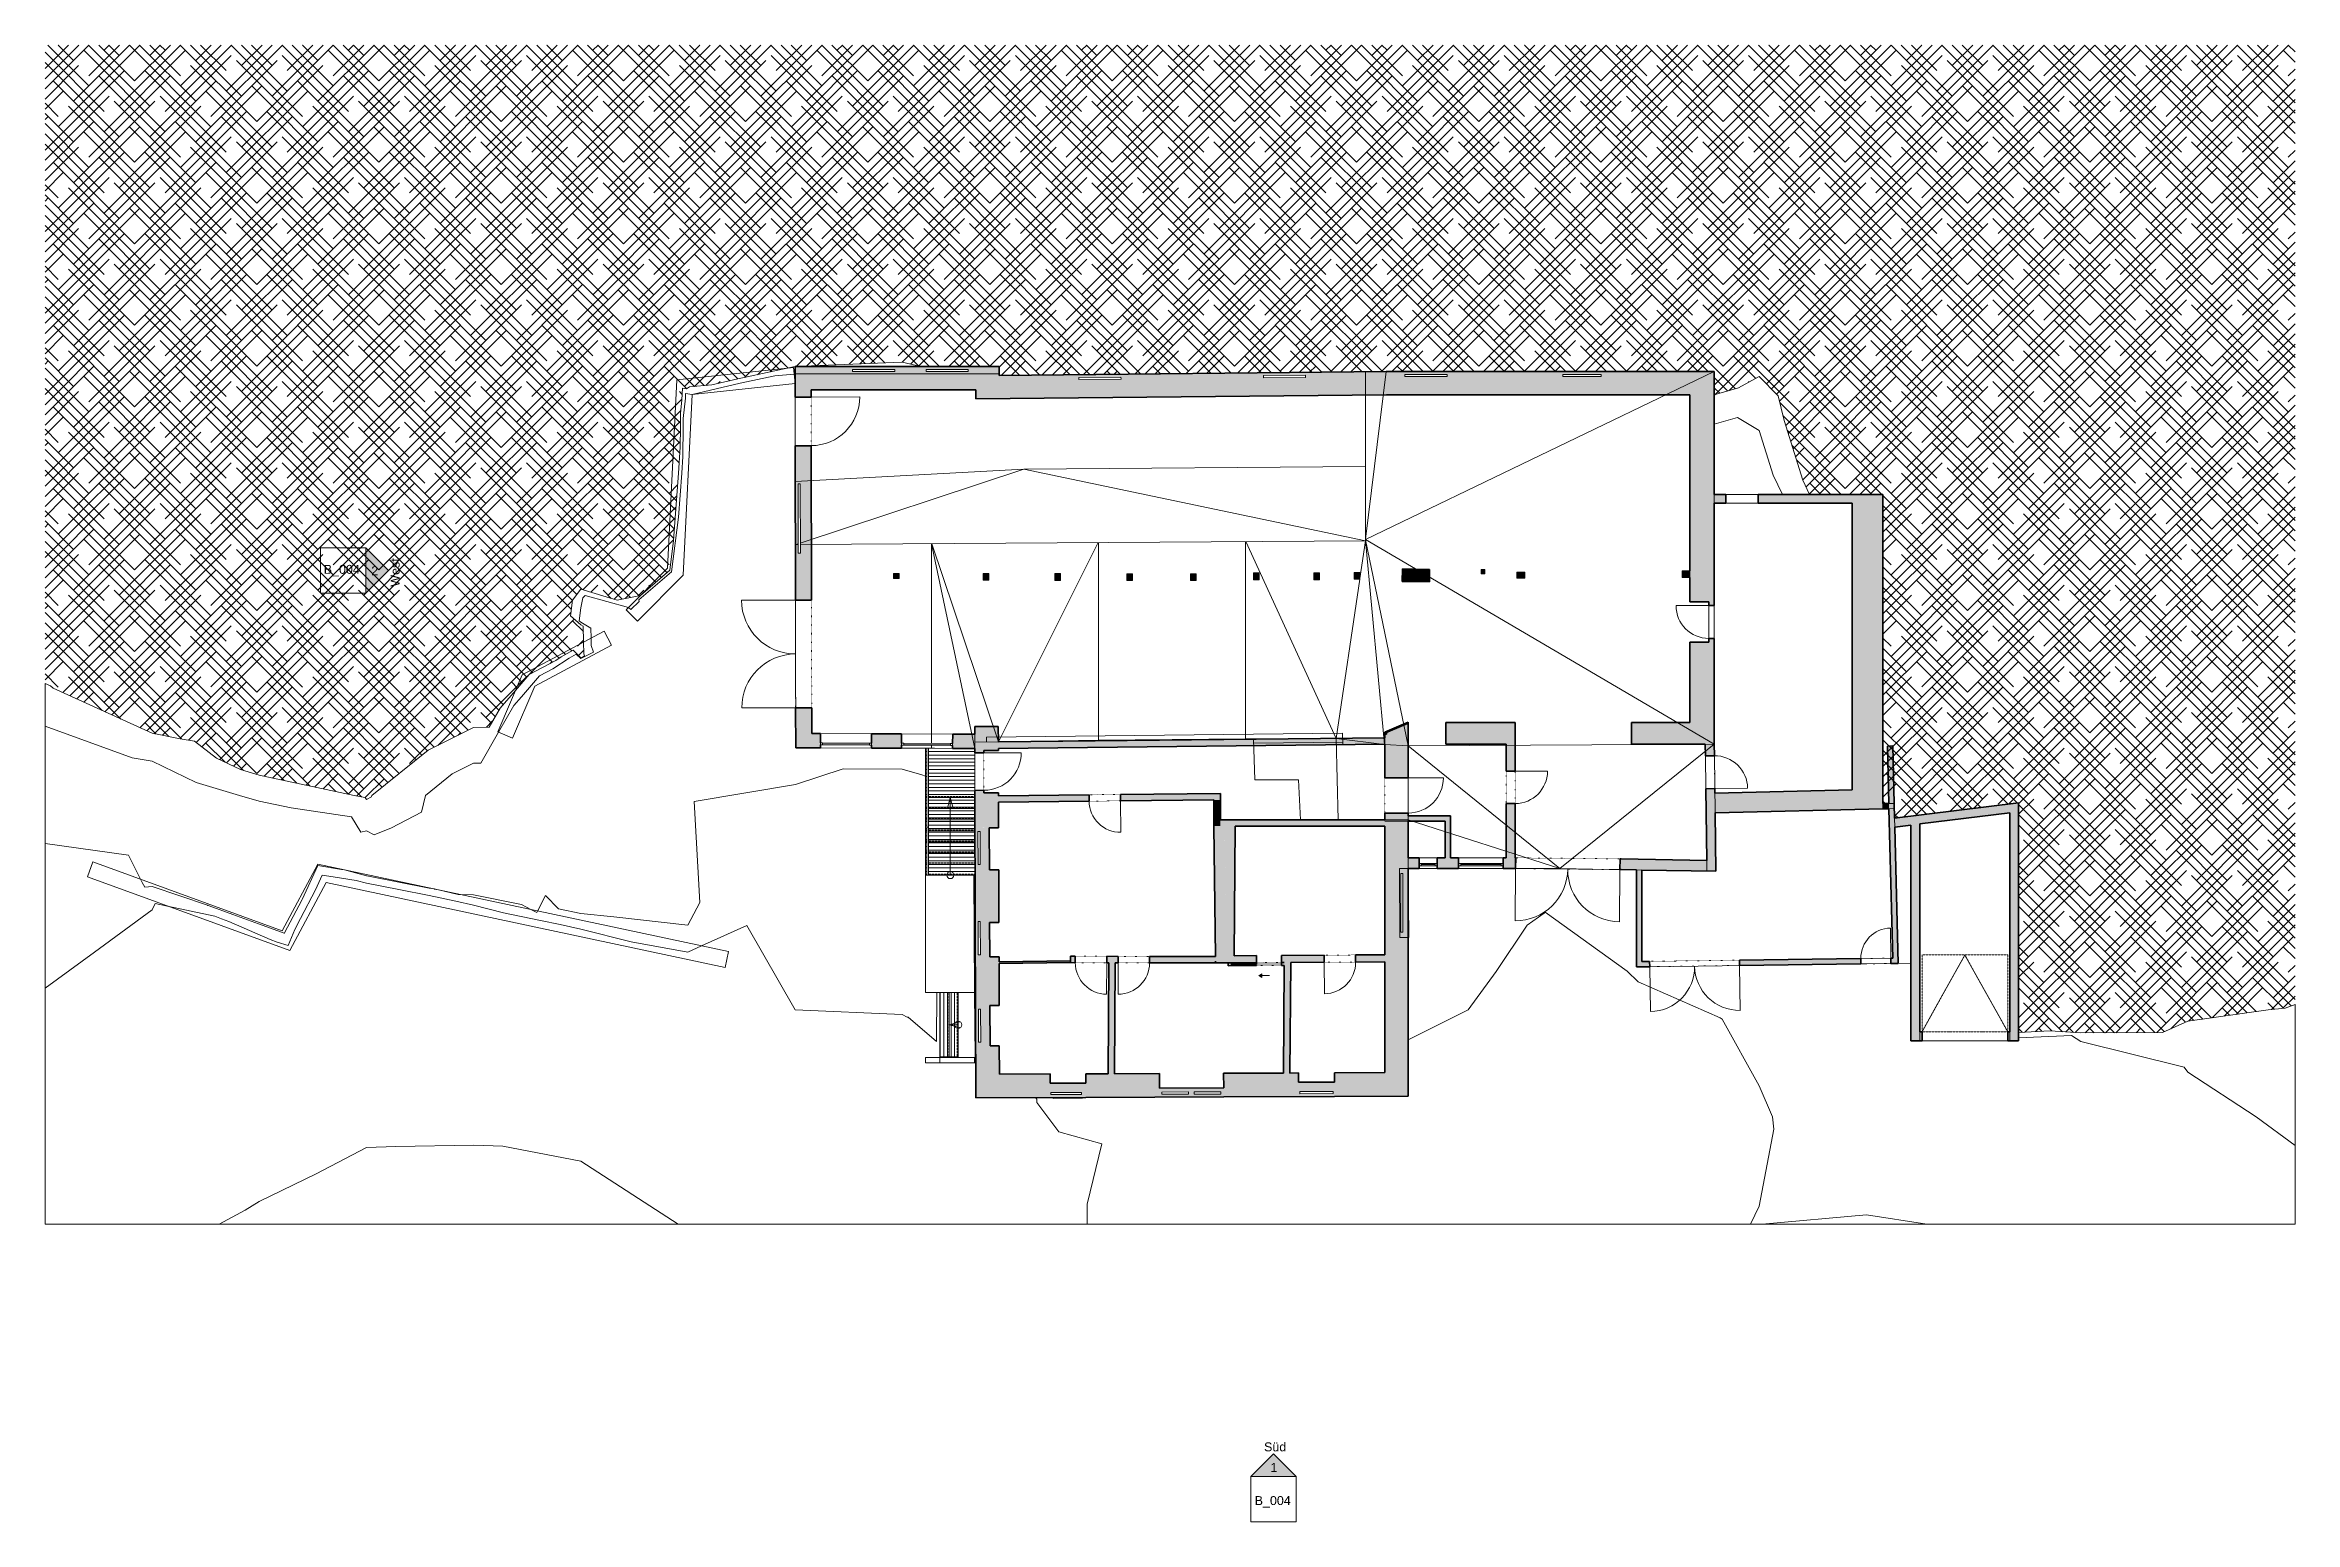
# Model space of a CAD drawing. Header units: millimetres. Extents: x -34429 to 28571, y -26634 to 14701.
import ezdxf

# ---------------------------------------------------------------- set-up
doc = ezdxf.new("R2010")
doc.units = ezdxf.units.MM
doc.linetypes.add('Verdeckt', pattern=[3, 2, -1])
doc.linetypes.add('Über Schnittebene 1', pattern=[1, 0, -1])
for name, color, linetype, lineweight in [('A-ANNO-NOTE', 131, 'Continuous', 9), ('A-DETL-MBND', 5, 'Continuous', 9), ('A-DOOR', 31, 'Continuous', 9), ('A-FLOR', 192, 'Continuous', 9), ('A-FLOR-HRAL', 11, 'Continuous', 9), ('A-GLAZ', 151, 'Continuous', 9), ('A-WALL', 113, 'Continuous', 9), ('A-WALL-PATT', 111, 'Continuous', 35), ('C-TOPO', 7, 'Continuous', 9), ('C-TOPO-MAJR', 7, 'Continuous', 9), ('G-ANNO-SYMB', 111, 'Continuous', 9), ('S-COLS', 52, 'Continuous', 9), ('S-STRS', 31, 'Continuous', 9), ('S-STRS-ANNO', 31, 'Continuous', 9)]:
    doc.layers.add(name, color=color, linetype=linetype, lineweight=lineweight)
doc.styles.add('Arial', font='arial.ttf', dxfattribs={"height": 250})
pattern_1 = [(180, (-9770.68, -8530.01), (-1e-14, -100), [])]
pattern_2 = [(270, (-8860.51, -13620.01), (100, 6e-15), [])]

msp = doc.modelspace()

# ---------------------------------------------------------------- texts
at = {"layer": 'G-ANNO-SYMB', "char_height": 250, "attachment_point": 1, "style": 'Arial'}
for s, insert, width in [('B_004', (-26625, 152), 1210.55), ('2', (-25294, 113), 232.49), ('Süd', (-296, -24407), 745.57), ('1', (-116, -24983), 232.49), ('B_004', (-558, -25910), 1210.55)]:
    msp.add_mtext(s, dxfattribs=dict(at, insert=insert, width=width))
at = {"layer": 'G-ANNO-SYMB', "insert": (-24750, -459), "char_height": 250, "width": 986.08, "attachment_point": 1, "rotation": 90, "style": 'Arial'}
msp.add_mtext('West', dxfattribs=at)

# ---------------------------------------------------------------- blocks, each defined once
blk = doc.blocks.new('Fensterelement 1-flg - Standard-457505-Erdgeschoss ÖG')
at = {"layer": 'A-GLAZ'}
for p, q in [((-413, 10), (-413, 33)), ((413, 10), (-413, 10)), ((413, 31), (413, 10))]:
    blk.add_line(p, q, dxfattribs=at)
blk = doc.blocks.new('Drehflügel 1-flg - Variabel - Drehflügel 1-flg - Variabel-412876-Erdgeschoss ÖG')
at = {"layer": 'A-DOOR', "linetype": 'Über Schnittebene 1'}
for p, q in [((440, 76), (-440, 76)), ((-440, -104), (440, -104))]:
    blk.add_line(p, q, dxfattribs=at)
at = {"layer": 'A-DOOR'}
blk.add_line((440, -984), (440, -104), dxfattribs=at)
blk.add_arc((440, -104), 880, 180, 270, dxfattribs=at)
blk = doc.blocks.new('Drehflügel 1-flg - Variabel - Drehflügel 1-flg - Variabel-412947-Erdgeschoss ÖG')
at = {"layer": 'A-DOOR', "linetype": 'Über Schnittebene 1'}
for p, q in [((440, 76), (-440, 76)), ((-440, -104), (440, -104))]:
    blk.add_line(p, q, dxfattribs=at)
at = {"layer": 'A-DOOR'}
blk.add_line((440, -984), (440, -104), dxfattribs=at)
blk.add_arc((440, -104), 880, 180, 270, dxfattribs=at)
blk = doc.blocks.new('Drehflügel 1-flg - Variabel - Drehflügel 1-flg - Variabel-413046-Erdgeschoss ÖG')
at = {"layer": 'A-DOOR'}
blk.add_line((440, 984), (440, 104), dxfattribs=at)
at = {"layer": 'A-DOOR', "linetype": 'Über Schnittebene 1'}
for p, q in [((-440, 104), (440, 104)), ((440, -76), (-440, -76))]:
    blk.add_line(p, q, dxfattribs=at)
at = {"layer": 'A-DOOR'}
blk.add_arc((440, 104), 880, 90, 180, dxfattribs=at)
blk = doc.blocks.new('Wandschiebeflügel 1-flg - 70 x 1_975-415245-Erdgeschoss ÖG')
at = {"layer": 'A-DOOR', "linetype": 'Über Schnittebene 1'}
for p, q in [((-350, 64), (350, 64)), ((350, -16), (-350, -16))]:
    blk.add_line(p, q, dxfattribs=at)
at = {"layer": 'A-DOOR'}
blk.add_line((-350, 24), (350, 24), dxfattribs=at)
blk = doc.blocks.new('Holzträger - 180 x 220-455503-Erdgeschoss ÖG')
at = {"layer": 'S-COLS'}
blk.add_hatch(color=256, dxfattribs=at).paths.add_polyline_path([(-90, -110), (90, -110), (90, 110), (-90, 110)], flags=0)
for p, q in [((90, 110), (-90, 110)), ((-90, 110), (-90, -110)), ((90, -110), (90, 110)), ((-90, -110), (90, -110))]:
    blk.add_line(p, q, dxfattribs=at)
blk = doc.blocks.new('Drehflügel 1-flg - Variabel - Drehflügel 1-flg - Variabel-523802-Erdgeschoss ÖG')
at = {"layer": 'A-DOOR', "linetype": 'Über Schnittebene 1'}
for p, q in [((525, 111), (-525, 111)), ((-525, -139), (525, -139))]:
    blk.add_line(p, q, dxfattribs=at)
at = {"layer": 'A-DOOR'}
blk.add_line((525, -1189), (525, -139), dxfattribs=at)
blk.add_arc((525, -139), 1050, 180, 270, dxfattribs=at)
blk = doc.blocks.new('Fenster 1-flg - Variabel - Fenster 1-flg - Variabel-524245-Erdgeschoss ÖG')
at = {"layer": 'A-GLAZ'}
for p, q in [((-465, 60), (-465, 120)), ((-465, 120), (465, 120)), ((465, 60), (-465, 60)), ((465, 120), (465, 60))]:
    blk.add_line(p, q, dxfattribs=at)
blk = doc.blocks.new('Fenster 1-flg - Variabel - Fenster 1-flg - Variabel-524308-Erdgeschoss ÖG')
at = {"layer": 'A-GLAZ'}
for p, q in [((-465, 190), (-465, 250)), ((-465, 250), (465, 250)), ((465, 190), (-465, 190)), ((465, 250), (465, 190))]:
    blk.add_line(p, q, dxfattribs=at)
blk = doc.blocks.new('Fenster 1-flg - Variabel - Fenster 1-flg - Variabel-526024-Erdgeschoss ÖG')
at = {"layer": 'A-GLAZ'}
for p, q in [((-430, 60), (-430, 120)), ((-430, 120), (430, 120)), ((430, 60), (-430, 60)), ((430, 120), (430, 60))]:
    blk.add_line(p, q, dxfattribs=at)
blk = doc.blocks.new('Fenster 1-flg - Variabel - Fenster 1-flg - Variabel-526816-Erdgeschoss ÖG')
at = {"layer": 'A-GLAZ'}
for p, q in [((-375, -15), (-375, 45)), ((-375, 45), (375, 45)), ((375, 45), (375, -15)), ((375, -15), (-375, -15))]:
    blk.add_line(p, q, dxfattribs=at)
blk = doc.blocks.new('Fenster 1-flg - Variabel - Fenster 1-flg - Variabel-526720-Erdgeschoss ÖG')
at = {"layer": 'A-GLAZ'}
for p, q in [((-467, 60), (-467, 120)), ((-467, 120), (467, 120)), ((467, 60), (-467, 60)), ((467, 120), (467, 60))]:
    blk.add_line(p, q, dxfattribs=at)
blk = doc.blocks.new('Drehflügel 1-flg - Variabel - Drehflügel 1-flg - Variabel-526957-Erdgeschoss ÖG')
at = {"layer": 'A-DOOR'}
blk.add_line((440, 994), (440, 114), dxfattribs=at)
at = {"layer": 'A-DOOR', "linetype": 'Über Schnittebene 1'}
for p, q in [((-440, 114), (440, 114)), ((440, -86), (-440, -86))]:
    blk.add_line(p, q, dxfattribs=at)
at = {"layer": 'A-DOOR'}
blk.add_arc((440, 114), 880, 90, 180, dxfattribs=at)
blk = doc.blocks.new('Fenster 1-flg - Variabel - Fenster 1-flg - Variabel-527151-Erdgeschoss ÖG')
at = {"layer": 'A-GLAZ'}
for p, q in [((-818, 120), (-818, 180)), ((-818, 180), (818, 180)), ((818, 120), (-818, 120)), ((818, 180), (818, 120))]:
    blk.add_line(p, q, dxfattribs=at)
blk = doc.blocks.new('Fenster 1-flg - Variabel - Fenster 1-flg - Variabel-530779-Erdgeschoss ÖG')
at = {"layer": 'A-GLAZ'}
for p, q in [((-715, -120), (-715, -60)), ((-715, -60), (-655, -60)), ((-655, -120), (-715, -120)), ((-655, -60), (-655, -120)), ((655, -60), (-655, -60)), ((-655, -90), (655, -90)), ((-655, -120), (655, -120)), ((655, -120), (655, -60)), ((655, -60), (715, -60)), ((715, -120), (655, -120)), ((715, -60), (715, -120))]:
    blk.add_line(p, q, dxfattribs=at)
blk = doc.blocks.new('Fenster 1-flg - Variabel - Fenster 1-flg - Variabel-531383-Erdgeschoss ÖG')
at = {"layer": 'A-GLAZ'}
for p, q in [((-255, -70), (-255, -10)), ((-255, -10), (-195, -10)), ((-195, -70), (-255, -70)), ((-195, -10), (-195, -70)), ((195, -10), (-195, -10)), ((-195, -40), (195, -40)), ((-195, -70), (195, -70)), ((195, -70), (195, -10)), ((195, -10), (255, -10)), ((255, -70), (195, -70)), ((255, -10), (255, -70))]:
    blk.add_line(p, q, dxfattribs=at)
blk = doc.blocks.new('Fenster 1-flg - Variabel - Fenster 1-flg - Variabel-531395-Erdgeschoss ÖG')
at = {"layer": 'A-GLAZ'}
for p, q in [((-625, -70), (-625, -10)), ((-625, -10), (-565, -10)), ((-565, -70), (-625, -70)), ((-565, -10), (-565, -70)), ((565, -10), (-565, -10)), ((-565, -40), (565, -40)), ((-565, -70), (565, -70)), ((565, -70), (565, -10)), ((565, -10), (625, -10)), ((625, -70), (565, -70)), ((625, -10), (625, -70))]:
    blk.add_line(p, q, dxfattribs=at)
blk = doc.blocks.new('Drehflügel 2-flg - Variabel - Drehflügel 2-flg - Variabel-530877-Erdgeschoss ÖG')
at = {"layer": 'A-DOOR'}
for p, q in [((-1509, 1749), (-1509, 239)), ((1509, 1749), (1509, 239))]:
    blk.add_line(p, q, dxfattribs=at)
at = {"layer": 'A-DOOR', "linetype": 'Über Schnittebene 1'}
for p, q in [((-1509, 239), (1509, 239)), ((1509, -211), (-1509, -211))]:
    blk.add_line(p, q, dxfattribs=at)
at = {"layer": 'A-DOOR'}
for centre, start, end in [((-1509, 239), 360, 90), ((1509, 239), 90, 180)]:
    blk.add_arc(centre, 1509, start, end, dxfattribs=at)
blk = doc.blocks.new('Drehflügel 1-flg - Variabel - Drehflügel 1-flg - Variabel-531033-Erdgeschoss ÖG')
at = {"layer": 'A-DOOR', "linetype": 'Über Schnittebene 1'}
for p, q in [((680, 211), (-680, 211)), ((-680, -239), (680, -239))]:
    blk.add_line(p, q, dxfattribs=at)
at = {"layer": 'A-DOOR'}
blk.add_line((680, -1599), (680, -239), dxfattribs=at)
blk.add_arc((680, -239), 1360, 180, 270, dxfattribs=at)
blk = doc.blocks.new('Fenster 1-flg - Variabel - Fenster 1-flg - Variabel-531736-Erdgeschoss ÖG')
at = {"layer": 'A-GLAZ'}
for p, q in [((-590, 185), (-590, 245)), ((-590, 245), (590, 245)), ((590, 185), (-590, 185)), ((590, 245), (590, 185))]:
    blk.add_line(p, q, dxfattribs=at)
blk = doc.blocks.new('Fenster 1-flg - Variabel - Fenster 1-flg - Variabel-531891-Erdgeschoss ÖG')
at = {"layer": 'A-GLAZ'}
for p, q in [((-590, 185), (-590, 245)), ((-590, 245), (590, 245)), ((590, 185), (-590, 185)), ((590, 245), (590, 185))]:
    blk.add_line(p, q, dxfattribs=at)
blk = doc.blocks.new('Fenster 1-flg - Variabel - Fenster 1-flg - Variabel-532345-Erdgeschoss ÖG')
at = {"layer": 'A-GLAZ'}
for p, q in [((-536, 185), (-536, 245)), ((-536, 245), (536, 245)), ((536, 185), (-536, 185)), ((536, 245), (536, 185))]:
    blk.add_line(p, q, dxfattribs=at)
blk = doc.blocks.new('Drehflügel 1-flg - Variabel - Drehflügel 1-flg - Variabel-534785-Erdgeschoss ÖG')
at = {"layer": 'A-DOOR'}
blk.add_line((460, 1009), (460, 89), dxfattribs=at)
at = {"layer": 'A-DOOR', "linetype": 'Über Schnittebene 1'}
for p, q in [((-460, 89), (460, 89)), ((460, -61), (-460, -61))]:
    blk.add_line(p, q, dxfattribs=at)
at = {"layer": 'A-DOOR'}
blk.add_arc((460, 89), 920, 90, 180, dxfattribs=at)
blk = doc.blocks.new('Fenster 1-flg - Variabel - Fenster 1-flg - Variabel-535240-Erdgeschoss ÖG')
at = {"layer": 'A-GLAZ'}
for p, q in [((-970, -85), (970, -85)), ((-970, -145), (-970, -85)), ((970, -145), (-970, -145)), ((970, -85), (970, -145))]:
    blk.add_line(p, q, dxfattribs=at)
blk = doc.blocks.new('Drehflügel 1-flg - Variabel - Drehflügel 1-flg - Variabel-535676-Erdgeschoss ÖG')
at = {"layer": 'A-DOOR'}
blk.add_line((460, 1059), (460, 139), dxfattribs=at)
at = {"layer": 'A-DOOR', "linetype": 'Über Schnittebene 1'}
for p, q in [((-460, 139), (460, 139)), ((460, -111), (-460, -111))]:
    blk.add_line(p, q, dxfattribs=at)
at = {"layer": 'A-DOOR'}
blk.add_arc((460, 139), 920, 90, 180, dxfattribs=at)
blk = doc.blocks.new('Drehflügel 1-flg - Variabel - Drehflügel 1-flg - Variabel-535595-Erdgeschoss ÖG')
at = {"layer": 'A-DOOR', "linetype": 'Über Schnittebene 1'}
for p, q in [((452, 111), (-452, 111)), ((-452, -139), (452, -139))]:
    blk.add_line(p, q, dxfattribs=at)
at = {"layer": 'A-DOOR'}
blk.add_line((452, -1044), (452, -139), dxfattribs=at)
blk.add_arc((452, -139), 905, 180, 270, dxfattribs=at)
blk = doc.blocks.new('Drehflügel 1-flg - Variabel - Drehflügel 1-flg - Variabel-535766-Erdgeschoss ÖG')
at = {"layer": 'A-DOOR', "linetype": 'Über Schnittebene 1'}
for p, q in [((491, 316), (-491, 316)), ((-491, -344), (491, -344))]:
    blk.add_line(p, q, dxfattribs=at)
at = {"layer": 'A-DOOR'}
blk.add_line((491, -1326), (491, -344), dxfattribs=at)
blk.add_arc((491, -344), 982, 180, 270, dxfattribs=at)
blk = doc.blocks.new('Drehflügel 2-flg - Variabel - Drehflügel 2-flg - Variabel-536382-Erdgeschoss ÖG')
at = {"layer": 'A-DOOR'}
for p, q in [((-1257, 1347), (-1257, 89)), ((1257, 1347), (1257, 89))]:
    blk.add_line(p, q, dxfattribs=at)
at = {"layer": 'A-DOOR', "linetype": 'Über Schnittebene 1'}
for p, q in [((-1257, 89), (1257, 89)), ((1257, -61), (-1257, -61))]:
    blk.add_line(p, q, dxfattribs=at)
at = {"layer": 'A-DOOR'}
for centre, start, end in [((-1257, 89), 360, 90), ((1257, 89), 90, 180)]:
    blk.add_arc(centre, 1257, start, end, dxfattribs=at)
blk = doc.blocks.new('Drehflügel 1-flg - Variabel - Drehflügel 1-flg - Variabel-536531-Erdgeschoss ÖG')
at = {"layer": 'A-DOOR'}
blk.add_line((420, 929), (420, 89), dxfattribs=at)
at = {"layer": 'A-DOOR', "linetype": 'Über Schnittebene 1'}
for p, q in [((-420, 89), (420, 89)), ((420, -61), (-420, -61))]:
    blk.add_line(p, q, dxfattribs=at)
at = {"layer": 'A-DOOR'}
blk.add_arc((420, 89), 840, 90, 180, dxfattribs=at)
blk = doc.blocks.new('Drehflügel 2-flg - Variabel - Drehflügel 2-flg - Variabel-545345-Erdgeschoss ÖG')
at = {"layer": 'A-DOOR'}
for p, q in [((-1460, 1624), (-1460, 164)), ((1460, 1624), (1460, 164))]:
    blk.add_line(p, q, dxfattribs=at)
at = {"layer": 'A-DOOR', "linetype": 'Über Schnittebene 1'}
for p, q in [((-1460, 164), (1460, 164)), ((1460, -136), (-1460, -136))]:
    blk.add_line(p, q, dxfattribs=at)
at = {"layer": 'A-DOOR'}
for centre, start, end in [((-1460, 164), 360, 90), ((1460, 164), 90, 180)]:
    blk.add_arc(centre, 1460, start, end, dxfattribs=at)
blk = doc.blocks.new('Garagentor ohne fenster - 2_40 x 2_15-617338-Erdgeschoss ÖG')
at = {"layer": 'A-DOOR', "linetype": 'Über Schnittebene 1'}
for p, q in [((-1200, -43), (1200, -43)), ((1200, -293), (-1200, -293))]:
    blk.add_line(p, q, dxfattribs=at)
at = {"layer": 'A-DOOR', "linetype": 'Verdeckt'}
for p, q in [((-1200, -293), (0, -2443)), ((-1200, -293), (-1200, -2443)), ((-1200, -293), (1200, -293)), ((0, -2443), (1200, -293)), ((1200, -2443), (1200, -293)), ((-1200, -2443), (1200, -2443))]:
    blk.add_line(p, q, dxfattribs=at)
blk = doc.blocks.new('Typ des oberen Holms - Oberer Geländerholm_Innen_-623101-Erdgeschoss ÖG')
at = {"layer": 'A-FLOR-HRAL'}
for p, q in [((-9735, -7152), (-9735, -8530)), ((-9717, -7192), (-9713, -7192)), ((-9695, -8530), (-9695, -7152))]:
    blk.add_line(p, q, dxfattribs=at)
at = {"layer": 'A-FLOR-HRAL', "flags": 128}
blk.add_lwpolyline([(-9713, -8530), (-9715, -8530), (-9717, -8530)], dxfattribs=at)
blk = doc.blocks.new('Typ des oberen Holms - Oberer Geländerholm_Innen_-V1-Erdgeschoss ÖG')
at = {"layer": 'A-FLOR-HRAL'}
for p, q in [((-9735, -4982), (-9695, -4982)), ((-9735, -6360), (-9735, -4982)), ((-9695, -6360), (-9695, -4982)), ((-9735, -8530), (-9735, -6360)), ((-9695, -8530), (-9695, -6360)), ((-9735, -8530), (-9695, -8530))]:
    blk.add_line(p, q, dxfattribs=at)
blk = doc.blocks.new('Ansicht - Gefüllter Pfeil und Ansichtsname-212564-Erdgeschoss ÖG')
at = {"layer": 'G-ANNO-SYMB'}
for p, q in [((-6.35, -6.35), (-6.35, 6.35)), ((-6.35, 6.35), (6.35, 6.35)), ((6.35, 6.35), (6.35, -6.35)), ((6.35, -6.35), (-6.35, -6.35))]:
    blk.add_line(p, q, dxfattribs=at)
blk = doc.blocks.new('Ansicht - Gefüllter Pfeil und Ansichtsname-212290-Erdgeschoss ÖG')
at = {"layer": 'G-ANNO-SYMB'}
blk.add_hatch(color=256, dxfattribs=at).paths.add_polyline_path([(6.35, 0), (-6.35, 0), (0, 6.35)], flags=0)
for p, q in [((0, 6.35), (-6.35, 0)), ((6.35, 0), (0, 6.35)), ((-6.35, 0), (6.35, 0))]:
    blk.add_line(p, q, dxfattribs=at)

# ---------------------------------------------------------------- hatches: boundary and pattern name
at = {"layer": 'A-ANNO-NOTE'}
msp.add_hatch(color=256, dxfattribs=at).paths.add_polyline_path([(-356, -11392), (-356, -11290), (-444, -11341)], flags=0)
at = {"layer": 'A-WALL-PATT', "lineweight": 9, "transparency": 33554585}
h = msp.add_hatch(color=256, dxfattribs=at)
h.paths.add_polyline_path([(-12960, -4567), (-12962, -3850), (-13412, -3851), (-13410, -4565)], flags=0)
h.paths.add_polyline_path([(-13417, -832), (-12967, -832), (-12975, 3488), (-13425, 3488), (-13418, -287)], flags=0)
h.paths.add_polyline_path([(-13340, 483), (-13343, 2423), (-13283, 2423), (-13280, 483), (-13283, 483)], flags=0)
h.paths.add_polyline_path([(-13428, 4848), (-12978, 4848), (-12979, 5701), (-13429, 5701), (-13428, 5225)], flags=0)
h = msp.add_hatch(color=256, dxfattribs=at)
h.paths.add_polyline_path([(-8581, 5051), (-8363, 5051), (-8363, 5701), (-12979, 5701), (-12978, 5051), (-8641, 5051)], flags=0)
h.paths.add_polyline_path([(-8581, 5561), (-9761, 5561), (-9761, 5621), (-8581, 5621)], flags=0)
h.paths.add_polyline_path([(-10698, 5561), (-11818, 5561), (-11818, 5621), (-10638, 5621), (-10638, 5561)], flags=0)
for points in [[(-8363, 4799), (-7713, 4806), (-7713, 5701), (-8363, 5701), (-8363, 5051)], [(16173, -6694), (17033, -6673), (17033, 1876), (16173, 1876), (16173, -6144)], [(4334, -327), (4341, 23), (3583, 39), (3576, -311)], [(3133, -4561), (3743, -4302), (3743, -4248), (3133, -4507)], [(6486, -4863), (6736, -4863), (6736, -4263), (4798, -4263), (4798, -4863), (6389, -4863)], [(11629, -4863), (11629, -4263), (9989, -4263), (9989, -4863)], [(-7735, -4985), (3083, -4869), (3083, -4689), (-7735, -4805)], [(3133, -4582), (3133, -4507), (3083, -4528), (3083, -4582)], [(17307, -10852), (17457, -10850), (17307, -4917), (17158, -4921), (17228, -7708)], [(12334, -6791), (16173, -6694), (16173, -6144), (12327, -6241)], [(-1519, -7160), (-1519, -6425), (-1699, -6427), (-1699, -7160)], [(4773, -7018), (4773, -6868), (3743, -6868), (3743, -7018)], [(4773, -8048), (4923, -8048), (4923, -6868), (4773, -6868), (4773, -7708)], [(17202, -6673), (17198, -6523), (17033, -6523), (17033, -6673)], [(17365, -7185), (20582, -6790), (20582, -6538), (17358, -6934)], [(20582, -12916), (20832, -12916), (20832, -6507), (20582, -6538), (20582, -11418)], [(-1654, -10788), (-1354, -10786), (-1399, -7160), (-1699, -7160), (-1692, -7708)], [(3083, -7160), (3083, -6980), (-1519, -6980), (-1519, -7160), (1987, -7160)], [(-1354, -10786), (-1131, -10785), (-1101, -7160), (-1399, -7160), (-1392, -7708)], [(18062, -13166), (18062, -7099), (17812, -7130), (17812, -13166)], [(12105, -8420), (12101, -8120), (9706, -8078), (9702, -8378), (10791, -8397)], [(10132, -11100), (10282, -11098), (10282, -8388), (10132, -8385)], [(-8377, -10823), (-7977, -10822), (-7980, -9861), (-8240, -9862), (-8237, -10758), (-8297, -10758), (-8300, -9862), (-8380, -9863)], [(-7716, -11008), (-5712, -10980), (-5713, -10930), (-7717, -10958)], [(-4663, -14089), (-4483, -14088), (-4462, -10984), (-4642, -10983)], [(-1652, -10988), (-1652, -10935), (-1654, -10808), (-3387, -10807), (-3387, -10987), (-2415, -10988)], [(246, -14070), (426, -14069), (451, -10976), (271, -10977), (267, -11418)]]:
    msp.add_hatch(color=256, dxfattribs=at).paths.add_polyline_path(points, flags=0)
h = msp.add_hatch(color=256, dxfattribs=at)
h.paths.add_polyline_path([(-7713, 4806), (3129, 4912), (3126, 5562), (-7713, 5456)], flags=0)
h.paths.add_polyline_path([(-5481, 5338), (-5481, 5398), (-4301, 5409), (-4301, 5349), (-5421, 5338)], flags=0)
h.paths.add_polyline_path([(-314, 5388), (-315, 5448), (865, 5460), (866, 5400), (-255, 5389)], flags=0)
h = msp.add_hatch(color=256, dxfattribs=at)
h.paths.add_polyline_path([(12309, 4912), (12309, 5562), (3126, 5562), (3129, 4912), (11629, 4912)], flags=0)
h.paths.add_polyline_path([(8132, 5422), (8072, 5422), (8072, 5482), (9144, 5482), (9144, 5422), (9084, 5422)], flags=0)
h.paths.add_polyline_path([(4767, 5422), (3647, 5422), (3647, 5482), (4827, 5482), (4827, 5422)], flags=0)
h = msp.add_hatch(color=256, dxfattribs=at)
h.paths.add_polyline_path([(12309, -4863), (12309, -2007), (11629, -2007), (11629, -4863), (12059, -4863)], flags=0)
h.paths.add_polyline_path([(12309, -887), (12309, 4912), (11629, 4912), (11629, -887), (12159, -887)], flags=0)
h = msp.add_hatch(color=256, dxfattribs=at)
h.paths.add_polyline_path([(17033, 1876), (17033, 2126), (13536, 2126), (13536, 1876), (16173, 1876)], flags=0)
h.paths.add_polyline_path([(12633, 1876), (12633, 2126), (12309, 2126), (12309, 1876)], flags=0)
h = msp.add_hatch(color=256, dxfattribs=at)
h.paths.add_polyline_path([(12309, -2007), (12309, -1907), (12159, -1907), (12159, -2007)], flags=0)
h.paths.add_polyline_path([(12309, -987), (12309, -887), (12159, -887), (12159, -987)], flags=0)
h = msp.add_hatch(color=256, dxfattribs=at)
h.paths.add_polyline_path([(-8365, -14763), (-7705, -14760), (-7709, -13306), (-8369, -13308)], flags=0)
h.paths.add_polyline_path([(-8373, -12178), (-7713, -12176), (-7717, -10821), (-8377, -10823), (-8375, -11418)], flags=0)
h.paths.add_polyline_path([(-8380, -9863), (-8300, -9862), (-8300, -9828), (-8240, -9828), (-8240, -9862), (-7720, -9861), (-7724, -8386), (-8384, -8388)], flags=0)
h.paths.add_polyline_path([(-8388, -7208), (-7728, -7206), (-7731, -6226), (-8391, -6228)], flags=0)
h.paths.add_polyline_path([(-8395, -5048), (-7735, -5046), (-7737, -4368), (-8397, -4370), (-8395, -4987)], flags=0)
h = msp.add_hatch(color=256, dxfattribs=at)
h.paths.add_polyline_path([(3083, -6943), (3743, -6943), (3743, -6793), (3083, -6793)], flags=0)
h.paths.add_polyline_path([(3743, -5811), (3743, -4302), (3083, -4582), (3083, -5811)], flags=0)
h = msp.add_hatch(color=256, dxfattribs=at)
h.paths.add_polyline_path([(-8395, -4987), (-8396, -4587), (-9014, -4585), (-9016, -4985)], flags=0)
h.paths.add_polyline_path([(-10446, -4978), (-10444, -4578), (-11284, -4574), (-11286, -4974), (-11219, -4975)], flags=0)
h.paths.add_polyline_path([(-12716, -4968), (-12714, -4568), (-13410, -4565), (-13409, -4965)], flags=0)
h = msp.add_hatch(color=256, dxfattribs=at)
h.paths.add_polyline_path([(6486, -8048), (6736, -8048), (6736, -6528), (6486, -6528), (6486, -7708)], flags=0)
h.paths.add_polyline_path([(6736, -5623), (6736, -4863), (6486, -4863), (6486, -5623)], flags=0)
h = msp.add_hatch(color=256, dxfattribs=at)
h.paths.add_polyline_path([(12355, -8424), (12325, -6109), (12075, -6112), (12105, -8420)], flags=0)
h.paths.add_polyline_path([(12063, -5192), (12313, -5189), (12309, -4863), (12059, -4863)], flags=0)
h = msp.add_hatch(color=256, dxfattribs=at)
h.paths.add_polyline_path([(-8391, -6228), (-8141, -6227), (-8141, -6157), (-8391, -6158)], flags=0)
h.paths.add_polyline_path([(-8394, -5108), (-8144, -5107), (-8145, -5047), (-8395, -5048)], flags=0)
h = msp.add_hatch(color=256, dxfattribs=at)
h.paths.add_polyline_path([(-7730, -6488), (-5195, -6462), (-5197, -6282), (-7731, -6308)], flags=0)
h.paths.add_polyline_path([(-4315, -6453), (-1519, -6425), (-1519, -6245), (-4317, -6273)], flags=0)
h = msp.add_hatch(color=256, dxfattribs=at)
h.paths.add_polyline_path([(-8384, -8388), (-7984, -8387), (-7988, -7207), (-8388, -7208), (-8387, -7708)], flags=0)
h.paths.add_polyline_path([(-8305, -8238), (-8308, -7308), (-8248, -7308), (-8245, -8238)], flags=0)
h = msp.add_hatch(color=256, dxfattribs=at)
h.paths.add_polyline_path([(3083, -14059), (3743, -14056), (3743, -6943), (3083, -6943), (3083, -11418)], flags=0)
h.paths.add_polyline_path([(3593, -10123), (3533, -10123), (3533, -8488), (3593, -8488), (3593, -10063)], flags=0)
h = msp.add_hatch(color=256, dxfattribs=at)
h.paths.add_polyline_path([(6736, -8348), (6736, -8048), (6403, -8048), (6403, -8348)], flags=0)
h.paths.add_polyline_path([(5153, -8348), (5153, -8048), (4553, -8048), (4553, -8348)], flags=0)
h.paths.add_polyline_path([(3743, -8348), (4043, -8348), (4043, -8048), (3743, -8048)], flags=0)
h = msp.add_hatch(color=256, dxfattribs=at)
h.paths.add_polyline_path([(9702, -8378), (9706, -8078), (9671, -8078), (9668, -8378)], flags=0)
h.paths.add_polyline_path([(6748, -8348), (6751, -8048), (6736, -8048), (6736, -8348)], flags=0)
h = msp.add_hatch(color=256, dxfattribs=at)
h.paths.add_polyline_path([(-3387, -10987), (-3387, -10807), (-3502, -10807), (-3502, -10987)], flags=0)
h.paths.add_polyline_path([(-4382, -10984), (-4382, -10804), (-4700, -10803), (-4700, -10983), (-4462, -10984)], flags=0)
h.paths.add_polyline_path([(-5580, -10981), (-5580, -10801), (-5711, -10800), (-5712, -10980)], flags=0)
h = msp.add_hatch(color=256, dxfattribs=at)
h.paths.add_polyline_path([(-1651, -10988), (-506, -10982), (-507, -10782), (-1654, -10788), (-1652, -10935)], flags=0)
h.paths.add_polyline_path([(194, -10978), (1389, -10971), (1388, -10771), (193, -10778)], flags=0)
h.paths.add_polyline_path([(2269, -10966), (3083, -10962), (3083, -10762), (2268, -10766)], flags=0)
h = msp.add_hatch(color=256, dxfattribs=at)
h.paths.add_polyline_path([(-1301, -11066), (-506, -11062), (-506, -11042), (-1206, -11046), (-1206, -11006), (-506, -11002), (-506, -10982), (-1301, -10986)], flags=0)
h.paths.add_polyline_path([(194, -11058), (270, -11057), (271, -10977), (194, -10978)], flags=0)
h = msp.add_hatch(color=256, dxfattribs=at)
h.paths.add_polyline_path([(10282, -11098), (10503, -11095), (10501, -10945), (10282, -10948)], flags=0)
h.paths.add_polyline_path([(13017, -11061), (16416, -11014), (16414, -10864), (13015, -10911)], flags=0)
h.paths.add_polyline_path([(17256, -11003), (17461, -11000), (17457, -10850), (17254, -10853)], flags=0)
h = msp.add_hatch(color=256, dxfattribs=at)
h.paths.add_polyline_path([(-8369, -13308), (-7969, -13307), (-7973, -12177), (-8373, -12178)], flags=0)
h.paths.add_polyline_path([(-8290, -13209), (-8293, -12279), (-8233, -12279), (-8230, -13209)], flags=0)
h = msp.add_hatch(color=256, dxfattribs=at)
h.paths.add_polyline_path([(20832, -13166), (20832, -12916), (20527, -12916), (20527, -13166)], flags=0)
h.paths.add_polyline_path([(18062, -13166), (18127, -13166), (18127, -12916), (18062, -12916)], flags=0)
h = msp.add_hatch(color=256, dxfattribs=at)
h.paths.add_polyline_path([(-7705, -14760), (-6285, -14755), (-6287, -14095), (-7707, -14100)], flags=0)
h.paths.add_polyline_path([(-5285, -14751), (-3225, -14743), (-3227, -14083), (-5287, -14091), (-5286, -14351)], flags=0)
h.paths.add_polyline_path([(-1425, -14736), (670, -14728), (668, -14068), (-1427, -14076), (-1426, -14486)], flags=0)
h.paths.add_polyline_path([(1680, -14724), (3743, -14716), (3743, -14056), (1678, -14064), (1679, -14324)], flags=0)
h = msp.add_hatch(color=256, dxfattribs=at)
h.paths.add_polyline_path([(-6285, -14755), (-5285, -14751), (-5286, -14351), (-6286, -14355)], flags=0)
h.paths.add_polyline_path([(-6265, -14675), (-6265, -14615), (-5405, -14612), (-5405, -14672), (-6205, -14675)], flags=0)
h = msp.add_hatch(color=256, dxfattribs=at)
h.paths.add_polyline_path([(-3225, -14743), (-1425, -14736), (-1426, -14486), (-3226, -14493)], flags=0)
h.paths.add_polyline_path([(-3158, -14663), (-3158, -14603), (-2408, -14600), (-2408, -14660), (-3098, -14663)], flags=0)
h.paths.add_polyline_path([(-2253, -14659), (-2253, -14599), (-1503, -14596), (-1503, -14656), (-2193, -14659)], flags=0)
h = msp.add_hatch(color=256, dxfattribs=at)
h.paths.add_polyline_path([(670, -14728), (1680, -14724), (1679, -14324), (669, -14328)], flags=0)
h.paths.add_polyline_path([(705, -14648), (705, -14588), (1640, -14584), (1640, -14644), (765, -14648)], flags=0)
at = {"layer": 'C-TOPO'}
h = msp.add_hatch(dxfattribs=at)
h.set_pattern_fill('FP_1', color=256, style=0, pattern_type=2)
h.set_pattern_definition([(45, (5715, 5715), (427.6843, 712.8082), [3225.8, -1612.9]), (135, (5715, 5715), (427.6843, -712.8082), [3225.8, -1612.9])])
h.paths.add_polyline_path([(22571, -12949), (24862, -12932), (25571, -12619), (27821, -12299), (28293, -12252), (28571, -12152), (28571, 14701), (-34429, 14701), (-34429, -3171), (-34273, -3230), (-34204, -3299), (-31429, -4562), (-30644, -4713), (-30247, -4784), (-29625, -5256), (-28956, -5579), (-28429, -5736), (-25621, -6330), (-25468, -6354), (-25429, -6415), (-25289, -6341), (-25279, -6299), (-23696, -5032), (-22429, -4399), (-21995, -4392), (-21687, -3855), (-20961, -3021), (-20872, -2918), (-20124, -2520), (-19974, -2421), (-19641, -2233), (-19429, -2445), (-19324, -2393), (-19343, -2338), (-19359, -1566), (-19429, -1527), (-19714, -1278), (-19660, -840), (-19429, -530), (-18406, -836), (-17759, -702), (-16937, 2), (-16830, 838), (-16691, 2720), (-16644, 3444), (-16636, 4011), (-16636, 4385), (-16595, 4773), (-16579, 5100), (-16470, 5082), (-16379, 5133), (-15758, 5187), (-15032, 5358), (-13427, 5701), (-10429, 5829), (-9909, 5701), (-7713, 5701), (-7713, 5456), (3126, 5562), (12309, 5562), (12309, 4909), (12989, 5103), (13571, 5422), (14100, 4885), (14271, 4188), (14790, 2521), (14981, 2126), (17033, 2126), (17033, -6523), (17348, -6523), (17356, -6848), (17458, -6922), (20832, -6507), (20832, -12931), (21717, -12890), (21796, -12896)], flags=0)
at = {"layer": 'S-COLS'}
for points in [[(5883, -102), (5883, 18), (5783, 18), (5783, -102)], [(-10674, -232), (-10514, -232), (-10514, -92), (-10674, -92)], [(-8159, -279), (-7999, -279), (-7999, -89), (-8159, -89)], [(-5994, -284), (-5994, -94), (-6154, -94), (-6154, -284)], [(-4139, -289), (-3979, -289), (-3979, -99), (-4139, -99), (-4139, -287)], [(-2199, -289), (-2199, -99), (-2359, -99), (-2359, -289)], [(-594, -264), (-434, -264), (-434, -74), (-594, -74)], [(1096, -264), (1256, -264), (1256, -74), (1096, -74)], [(2226, -249), (2386, -249), (2386, -59), (2226, -59)], [(6784, -216), (7004, -216), (7004, -56), (6784, -56)]]:
    msp.add_hatch(color=256, dxfattribs=at).paths.add_polyline_path(points, flags=0)
at = {"layer": 'S-STRS'}
h = msp.add_hatch(dxfattribs=at)
h.set_pattern_fill('FP_2', color=256, style=0, pattern_type=2)
h.set_pattern_definition([(180, (-9080.69, -5674.12), (-1e-14, -100), [])])
h.paths.add_polyline_path([(-8391, -6360), (-8395, -4988), (-9695, -4982), (-9695, -6360), (-8391, -6360)], flags=0)
h.paths.add_polyline_path([(-9771, -6360), (-9735, -6360), (-9735, -4982), (-9771, -4982), (-9771, -5852)], flags=0)
h = msp.add_hatch(dxfattribs=at)
h.set_pattern_fill('FP_3', color=256, style=0, pattern_type=2)
h.set_pattern_definition(pattern_1)
h.paths.add_polyline_path([(-8391, -6670), (-8391, -6670), (-8391, -6360), (-9695, -6360), (-9695, -6670), (-8395, -6670)], flags=0)
h.paths.add_polyline_path([(-9771, -6670), (-9735, -6670), (-9735, -6360), (-9771, -6360)], flags=0)
h = msp.add_hatch(dxfattribs=at)
h.set_pattern_fill('FP_3', color=256, style=0, pattern_type=2)
h.set_pattern_definition(pattern_1)
h.paths.add_polyline_path([(-9018, -6980), (-8391, -6980), (-8391, -6670), (-9695, -6670), (-9695, -6980), (-9568, -6980)], flags=0)
h.paths.add_polyline_path([(-9735, -6980), (-9735, -6670), (-9771, -6670), (-9771, -6980)], flags=0)
h = msp.add_hatch(dxfattribs=at)
h.set_pattern_fill('FP_3', color=256, style=0, pattern_type=2)
h.set_pattern_definition(pattern_1)
h.paths.add_polyline_path([(-9771, -7290), (-9735, -7290), (-9735, -6980), (-9771, -6980), (-9771, -7244)], flags=0)
h.paths.add_polyline_path([(-9695, -7290), (-8391, -7290), (-8391, -6980), (-9695, -6980), (-9695, -7244)], flags=0)
h = msp.add_hatch(dxfattribs=at)
h.set_pattern_fill('FP_3', color=256, style=0, pattern_type=2)
h.set_pattern_definition(pattern_1)
h.paths.add_polyline_path([(-8395, -7600), (-8391, -7600), (-8391, -7290), (-9695, -7290), (-9695, -7600), (-9018, -7600)], flags=0)
h.paths.add_polyline_path([(-9735, -7600), (-9735, -7290), (-9771, -7290), (-9771, -7600)], flags=0)
h = msp.add_hatch(dxfattribs=at)
h.set_pattern_fill('FP_3', color=256, style=0, pattern_type=2)
h.set_pattern_definition(pattern_1)
h.paths.add_polyline_path([(-9735, -7910), (-9735, -7600), (-9771, -7600), (-9771, -7910)], flags=0)
h.paths.add_polyline_path([(-9695, -7910), (-8391, -7910), (-8391, -7600), (-9695, -7600), (-9695, -7708)], flags=0)
h = msp.add_hatch(dxfattribs=at)
h.set_pattern_fill('FP_3', color=256, style=0, pattern_type=2)
h.set_pattern_definition(pattern_1)
h.paths.add_polyline_path([(-8395, -8220), (-8391, -8220), (-8391, -7910), (-9695, -7910), (-9695, -8220), (-9018, -8220)], flags=0)
h.paths.add_polyline_path([(-9735, -8220), (-9735, -7910), (-9771, -7910), (-9771, -8220)], flags=0)
h = msp.add_hatch(dxfattribs=at)
h.set_pattern_fill('FP_3', color=256, style=0, pattern_type=2)
h.set_pattern_definition(pattern_1)
h.paths.add_polyline_path([(-8391, -8530), (-8391, -8220), (-9695, -8220), (-9695, -8530), (-8395, -8530)], flags=0)
h.paths.add_polyline_path([(-9771, -8530), (-9735, -8530), (-9735, -8220), (-9771, -8220)], flags=0)
h = msp.add_hatch(dxfattribs=at)
h.set_pattern_fill('FP_4', color=256, style=0, pattern_type=2)
h.set_pattern_definition(pattern_2)
h.paths.add_polyline_path([(-9213, -13620), (-9116, -13620), (-9116, -11820), (-9371, -11820), (-9371, -13620)], flags=0)
h = msp.add_hatch(dxfattribs=at)
h.set_pattern_fill('FP_4', color=256, style=0, pattern_type=2)
h.set_pattern_definition(pattern_2)
h.paths.add_polyline_path([(-8861, -13620), (-8861, -11820), (-9116, -11820), (-9116, -13620), (-9018, -13620)], flags=0)

# ---------------------------------------------------------------- linework, layer by layer
at = {"layer": 'A-ANNO-NOTE'}
for p, q in [((-356, -11290), (-444, -11341)), ((-444, -11341), (-144, -11340)), ((-356, -11392), (-356, -11290)), ((-444, -11341), (-356, -11392))]:
    msp.add_line(p, q, dxfattribs=at)
at = {"layer": 'A-DETL-MBND'}
for p, q in [((-9771, -7264), (-9771, -6360)), ((-9771, -8127), (-9771, -6360)), ((-9771, -8127), (-9771, -7264)), ((-33242, -8581), (-33088, -8158)), ((-27784, -10089), (-33088, -8158)), ((-9771, -8530), (-9771, -8127)), ((-9771, -8530), (-9771, -8127)), ((-27570, -10645), (-33242, -8581)), ((-26794, -8227), (-27784, -10089)), ((-27570, -10645), (-26556, -8738)), ((-15294, -10672), (-26794, -8227)), ((-15388, -11112), (-26556, -8738)), ((-9771, -9165), (-9771, -8530)), ((-15294, -10672), (-15388, -11112)), ((-9371, -13620), (-9371, -11820)), ((-9371, -13620), (-9371, -11820)), ((-9371, -11820), (-9371, -13620)), ((-8401, -11570), (-8402, -11570)), ((-8401, -11570), (-8401, -11820)), ((-8387, -13638), (-8401, -11820)), ((-9771, -13788), (-9771, -13638)), ((-9771, -13638), (-8387, -13638)), ((-8401, -13788), (-9771, -13788)), ((-9371, -13638), (-9371, -13620)), ((-9371, -13638), (-9371, -13620)), ((-9371, -13620), (-9371, -13638)), ((-9371, -13788), (-9371, -13638)), ((-9371, -13788), (-9371, -13638)), ((-9371, -13638), (-9371, -13788)), ((-9223, -13788), (-9371, -13788)), ((-9223, -13788), (-9371, -13788)), ((-9371, -13788), (-8401, -13788)), ((-8401, -13788), (-9223, -13788)), ((-9018, -13788), (-9223, -13788)), ((-8401, -13788), (-9018, -13788)), ((-8891, -13620), (-8891, -13638)), ((-8401, -13788), (-8401, -13638)), ((-8368, -13788), (-8401, -13788)), ((-8368, -13788), (-8401, -13788)), ((-8401, -13788), (-8368, -13788))]:
    msp.add_line(p, q, dxfattribs=at)
at = {"layer": 'A-FLOR'}
for p, q in [((-13429, 5501), (-7713, 5501)), ((2547, 2905), (2547, 5556)), ((-13425, 3488), (-13428, 4848)), ((-13423, 2484), (-7023, 2835)), ((-7023, 2835), (2549, 2905)), ((2549, 2905), (2549, 825)), ((12309, 2126), (12309, -4863)), ((-13340, 718), (-13420, 717)), ((-13409, -4965), (-13420, 717)), ((2549, 825), (-13280, 718)), ((-9610, -4982), (-13409, -4965)), ((-9016, -4985), (-9521, -4982)), ((-7735, -4805), (-8395, -4812)), ((1722, -4703), (-590, -4728)), ((-550, -5867), (-590, -4728)), ((1781, -6980), (1722, -4703)), ((-8395, -5048), (-8391, -6228)), ((12313, -5189), (12334, -6791)), ((670, -5867), (-550, -5867)), ((728, -6980), (670, -5867)), ((17351, -6665), (17033, -6673)), ((3743, -6980), (3083, -6980)), ((3743, -7018), (3743, -6980)), ((-9771, -11820), (-9771, -8530)), ((-8425, -8530), (-8401, -11820)), ((7984, -8348), (6736, -8348)), ((10282, -8388), (7984, -8348)), ((10503, -11095), (17256, -11003)), ((-8401, -11820), (-9771, -11820)), ((20582, -13166), (20582, -12916))]:
    msp.add_line(p, q, dxfattribs=at)
at = {"layer": 'A-FLOR', "lineweight": 18}
for p, q in [((2549, 875), (3126, 5562)), ((2549, 860), (12309, 5562)), ((-13280, 764), (-7023, 2835)), ((-7023, 2835), (2549, 825)), ((-13420, 717), (-13340, 744)), ((-9610, -4842), (-9610, 743)), ((-9603, 743), (-8395, -4987)), ((-7735, -4805), (-9598, 743)), ((-7735, -4805), (-4945, 774)), ((-4928, 774), (-4928, -4758)), ((-819, -4714), (-819, 802)), ((-803, 802), (1722, -4703)), ((2386, -228), (2542, 825)), ((2549, 858), (12309, -4863)), ((2549, 849), (3736, -4915)), ((3073, -4872), (2549, 838)), ((1722, -4703), (2383, -249)), ((-9610, -4982), (-9610, -4902)), ((-7735, -4805), (-4928, -4758)), ((1722, -4703), (-4928, -4758)), ((-4928, -4758), (-819, -4714)), ((-819, -4714), (1722, -4703)), ((1722, -4703), (3073, -4872)), ((3073, -4872), (1726, -4863)), ((3736, -4915), (3073, -4872)), ((12309, -4863), (3736, -4915)), ((3743, -6868), (3736, -4915)), ((3736, -4915), (7984, -8348)), ((12309, -4863), (7984, -8348)), ((3743, -6943), (3743, -6868)), ((3743, -6983), (3743, -6943)), ((7984, -8348), (3743, -6983))]:
    msp.add_line(p, q, dxfattribs=at)
at = {"layer": 'A-WALL'}
for p, q in [((-13475, 5672), (-16740, 5329)), ((-13475, 5672), (-13428, 5225)), ((-16740, 5329), (-16997, 60)), ((-13428, 5225), (-16309, 4922)), ((-16556, -135), (-16309, 4922)), ((13536, 2126), (12633, 2126)), ((12633, 1876), (13536, 1876)), ((-16997, 60), (-18161, -1104)), ((-16556, -135), (-17843, -1422)), ((-17843, -1422), (-18161, -1104)), ((12159, -1907), (12159, -987)), ((-21070, -2921), (-18775, -1701)), ((-18564, -2098), (-18775, -1701)), ((-18564, -2098), (-20718, -3244)), ((-21070, -2921), (-21750, -4522)), ((-20718, -3244), (-21336, -4698)), ((-21336, -4698), (-21750, -4522)), ((-11286, -4974), (-12716, -4968)), ((-12715, -4888), (-12715, -4828)), ((-12714, -4568), (-11284, -4574)), ((-11285, -4834), (-11285, -4894)), ((-10446, -4898), (-10446, -4838)), ((-10446, -4978), (-9521, -4982)), ((-10444, -4578), (-9014, -4585)), ((-9016, -4845), (-9016, -4905)), ((-8396, -4587), (-8395, -4987)), ((-8067, -4667), (1903, -4560)), ((-8067, -4667), (-8066, -4808)), ((1906, -4810), (-586, -4837)), ((1903, -4560), (1907, -4881)), ((3083, -4869), (3083, -4689)), ((12075, -6112), (12063, -5192)), ((-9771, -8127), (-9771, -6360)), ((17033, -6673), (17033, -6523)), ((3083, -7018), (3743, -7018)), ((17365, -7185), (17358, -6934)), ((3743, -8348), (3743, -8048)), ((4553, -8048), (4043, -8048)), ((6403, -8048), (5153, -8048)), ((6736, -8048), (6736, -8348)), ((12101, -8120), (12105, -8420)), ((3509, -10281), (3493, -8348)), ((3743, -8348), (3493, -8348)), ((3759, -10279), (3743, -8348)), ((4553, -8348), (4043, -8348)), ((6403, -8348), (5153, -8348)), ((3509, -10281), (3759, -10279)), ((-5580, -10801), (-5580, -10981)), ((-4700, -10983), (-4700, -10803)), ((-4700, -10983), (-4700, -10983)), ((-4382, -10804), (-4382, -10984)), ((-4382, -10984), (-4382, -10984)), ((-3502, -10987), (-3502, -10807)), ((-3502, -10807), (-3502, -10807)), ((-507, -10782), (-507, -10782)), ((-506, -11062), (-506, -11062)), ((194, -11058), (193, -10778)), ((1388, -10771), (1388, -10771)), ((1388, -10771), (1389, -10971)), ((2269, -10966), (2268, -10766)), ((10501, -10945), (10501, -10945)), ((17254, -10853), (16414, -10864)), ((18062, -13166), (18062, -12916)), ((18127, -13166), (20527, -13166)), ((-6287, -14095), (-6286, -14355)), ((-5287, -14091), (-5287, -14091)), ((-5286, -14351), (-5287, -14091)), ((-3227, -14083), (-3226, -14493)), ((-1427, -14076), (-1427, -14076)), ((-1426, -14486), (-1427, -14076)), ((668, -14068), (669, -14328)), ((-5285, -14751), (-5285, -14751)), ((-5285, -14751), (-5285, -14751)), ((-1425, -14736), (-1425, -14736)), ((1680, -14724), (1680, -14724))]:
    msp.add_line(p, q, dxfattribs=at)
at = {"layer": 'A-WALL', "color": 7, "lineweight": 35}
for p, q in [((-13429, 5701), (-13428, 4848)), ((-7713, 5701), (-13429, 5701)), ((-7713, 5456), (-7713, 5701)), ((-12978, 4848), (-12978, 5051)), ((-12978, 5051), (-8363, 5051)), ((-8363, 5051), (-8363, 4799)), ((3126, 5562), (-7713, 5456)), ((12309, 5562), (3126, 5562)), ((12309, 2126), (12309, 5562)), ((-13428, 4848), (-12978, 4848)), ((-8363, 4799), (3129, 4912)), ((3129, 4912), (11629, 4912)), ((11629, 4912), (11629, -18)), ((-12975, 3488), (-13425, 3488)), ((-13425, 3488), (-13417, -832)), ((-12967, -832), (-12975, 3488)), ((12633, 2126), (12309, 2126)), ((12633, 1876), (12633, 2126)), ((17033, 2126), (13536, 2126)), ((13536, 2126), (13536, 1876)), ((17033, -6523), (17033, 2126)), ((12309, -987), (12309, 1876)), ((12309, 1876), (12633, 1876)), ((13536, 1876), (16173, 1876)), ((16173, 1876), (16173, -6144)), ((3583, 39), (3576, -311)), ((4341, 23), (3583, 39)), ((4334, -327), (4341, 23)), ((3576, -311), (4334, -327)), ((11629, -198), (11629, -887)), ((-13417, -832), (-12967, -832)), ((11629, -887), (12159, -887)), ((12159, -887), (12159, -987)), ((12159, -987), (12309, -987)), ((11629, -2007), (11629, -4263)), ((12159, -2007), (11629, -2007)), ((12159, -1907), (12159, -2007)), ((12309, -1907), (12159, -1907)), ((12309, -4863), (12309, -1907)), ((-12962, -3850), (-13412, -3851)), ((-13412, -3851), (-13409, -4965)), ((-12960, -4567), (-12962, -3850)), ((-7737, -4368), (-8397, -4370)), ((-8397, -4370), (-8396, -4587)), ((-7735, -4805), (-7737, -4368)), ((3743, -4248), (3083, -4528)), ((3743, -5811), (3743, -4248)), ((6736, -4263), (4798, -4263)), ((4798, -4263), (4798, -4863)), ((6736, -5623), (6736, -4263)), ((11629, -4263), (9989, -4263)), ((9989, -4263), (9989, -4863)), ((-13409, -4965), (-12716, -4968)), ((-12714, -4568), (-12960, -4567)), ((-12716, -4968), (-12715, -4888)), ((-12715, -4828), (-12714, -4568)), ((-11285, -4894), (-11286, -4974)), ((-11286, -4974), (-10446, -4978)), ((-11284, -4574), (-11285, -4834)), ((-10444, -4578), (-11284, -4574)), ((-10446, -4838), (-10444, -4578)), ((-10446, -4978), (-10446, -4898)), ((-9014, -4585), (-9016, -4845)), ((-9016, -4905), (-9016, -4985)), ((-9016, -4985), (-8395, -4987)), ((-8396, -4587), (-9014, -4585)), ((-8395, -4987), (-8395, -5048)), ((3083, -4689), (-7735, -4805)), ((-7735, -4985), (3083, -4869)), ((-7735, -5046), (-7735, -4985)), ((3083, -4528), (3083, -4689)), ((3133, -4561), (3083, -4582)), ((3083, -4582), (3133, -4582)), ((3083, -4869), (3083, -5811)), ((3133, -4582), (3133, -4561)), ((4798, -4863), (6486, -4863)), ((6486, -4863), (6486, -5623)), ((9989, -4863), (12059, -4863)), ((12059, -4863), (12063, -5192)), ((12313, -5189), (12309, -4863)), ((17307, -4917), (17158, -4921)), ((17158, -4921), (17198, -6523)), ((17358, -6934), (17307, -4917)), ((-8395, -5048), (-8394, -5108)), ((-8394, -5108), (-8144, -5107)), ((-8145, -5047), (-7735, -5046)), ((-8144, -5107), (-8145, -5047)), ((6486, -5623), (6736, -5623)), ((12063, -5192), (12313, -5189)), ((-8141, -6157), (-8391, -6158)), ((-8391, -6158), (-8391, -6228)), ((-8391, -6228), (-8380, -9863)), ((-8141, -6227), (-8141, -6157)), ((-7731, -6226), (-8141, -6227)), ((-7731, -6308), (-7731, -6226)), ((-5197, -6282), (-7731, -6308)), ((-5195, -6462), (-5197, -6282)), ((-1519, -6245), (-4317, -6273)), ((-4317, -6273), (-4315, -6453)), ((-1519, -6980), (-1519, -6245)), ((3083, -5811), (3743, -5811)), ((12325, -6109), (12075, -6112)), ((12075, -6112), (12101, -8120)), ((12327, -6241), (12325, -6109)), ((16173, -6144), (12327, -6241)), ((-7730, -6488), (-5195, -6462)), ((-7728, -7206), (-7730, -6488)), ((-4315, -6453), (-1699, -6427)), ((-1699, -6427), (-1699, -7160)), ((3083, -6793), (3083, -6980)), ((3743, -6793), (3083, -6793)), ((3743, -6868), (3743, -6793)), ((4923, -6868), (3743, -6868)), ((4923, -8048), (4923, -6868)), ((6486, -6528), (6486, -8048)), ((6736, -6528), (6486, -6528)), ((6736, -8048), (6736, -6528)), ((12334, -6791), (17033, -6673)), ((12355, -8424), (12334, -6791)), ((17198, -6523), (17033, -6523)), ((17033, -6673), (17202, -6673)), ((17202, -6673), (17307, -10852)), ((20832, -6507), (17358, -6934)), ((18062, -7099), (20582, -6790)), ((20582, -6790), (20582, -12916)), ((20832, -13166), (20832, -6507)), ((-7988, -7207), (-7728, -7206)), ((-7984, -8387), (-7988, -7207)), ((-1699, -7160), (-1654, -10808)), ((3083, -6980), (-1519, -6980)), ((-1131, -10785), (-1101, -7160)), ((-1101, -7160), (3083, -7160)), ((3083, -7160), (3083, -10762)), ((3743, -8048), (3743, -7018)), ((3743, -7018), (4773, -7018)), ((4773, -7018), (4773, -8048)), ((17365, -7185), (17812, -7130)), ((17461, -11000), (17365, -7185)), ((17812, -7130), (17812, -13166)), ((18062, -12916), (18062, -7099)), ((4043, -8048), (3743, -8048)), ((4043, -8348), (4043, -8048)), ((4773, -8048), (4553, -8048)), ((4553, -8048), (4553, -8348)), ((5153, -8048), (4923, -8048)), ((5153, -8348), (5153, -8048)), ((6486, -8048), (6403, -8048)), ((6403, -8048), (6403, -8348)), ((6751, -8048), (6736, -8048)), ((6748, -8348), (6751, -8048)), ((9671, -8078), (9668, -8378)), ((9706, -8078), (9671, -8078)), ((12101, -8120), (9706, -8078)), ((-7724, -8386), (-7984, -8387)), ((-7720, -9861), (-7724, -8386)), ((3743, -8348), (4043, -8348)), ((3743, -14716), (3743, -8348)), ((4553, -8348), (5153, -8348)), ((6403, -8348), (6736, -8348)), ((6736, -8348), (6748, -8348)), ((9668, -8378), (9702, -8378)), ((9702, -8378), (10132, -8385)), ((10132, -8385), (10132, -11100)), ((10282, -8388), (12355, -8424)), ((10282, -10948), (10282, -8388)), ((-8380, -9863), (-8365, -14763)), ((-7980, -9861), (-7720, -9861)), ((-7977, -10822), (-7980, -9861)), ((-7717, -10821), (-7977, -10822)), ((-7717, -10958), (-7717, -10821)), ((-5713, -10930), (-7717, -10958)), ((-7716, -11008), (-5712, -10980)), ((-7713, -12176), (-7716, -11008)), ((-5712, -10980), (-5713, -10930)), ((-5711, -10800), (-5712, -10980)), ((-5712, -10980), (-5580, -10981)), ((-5580, -10801), (-5711, -10800)), ((-5580, -10981), (-5580, -10801)), ((-4382, -10804), (-4700, -10803)), ((-4700, -10803), (-4700, -10983)), ((-4700, -10983), (-4642, -10983)), ((-4642, -10983), (-4663, -14089)), ((-4483, -14088), (-4462, -10984)), ((-4462, -10984), (-4382, -10984)), ((-4382, -10984), (-4382, -10804)), ((-3387, -10807), (-3502, -10807)), ((-3502, -10807), (-3502, -10987)), ((-3502, -10987), (-3387, -10987)), ((-1654, -10808), (-3387, -10807)), ((-3387, -10987), (-1652, -10988)), ((-1652, -10935), (-1651, -10988)), ((-1652, -10988), (-1652, -10935)), ((-506, -10982), (-1651, -10988)), ((-1301, -10986), (-1301, -11066)), ((-1301, -11066), (-506, -11062)), ((-1206, -11006), (-506, -11002)), ((-1206, -11046), (-1206, -11006)), ((-506, -11042), (-1206, -11046)), ((-507, -10782), (-1131, -10785)), ((-506, -11002), (-507, -10782)), ((-506, -11062), (-506, -11042)), ((1388, -10771), (193, -10778)), ((193, -10778), (194, -11058)), ((194, -10978), (271, -10977)), ((194, -11058), (270, -11057)), ((270, -11057), (246, -14070)), ((426, -14069), (451, -10976)), ((451, -10976), (1389, -10971)), ((1389, -10971), (1388, -10771)), ((3083, -10762), (2268, -10766)), ((2268, -10766), (2269, -10966)), ((2269, -10966), (3083, -10962)), ((3083, -10962), (3083, -14059)), ((10132, -11100), (10503, -11095)), ((10501, -10945), (10282, -10948)), ((10503, -11095), (10501, -10945)), ((16414, -10864), (13015, -10911)), ((13015, -10911), (13017, -11061)), ((13017, -11061), (16416, -11014)), ((16416, -11014), (16414, -10864)), ((17307, -10852), (17254, -10853)), ((17254, -10853), (17256, -11003)), ((17256, -11003), (17461, -11000)), ((-7973, -12177), (-7713, -12176)), ((-7969, -13307), (-7973, -12177)), ((17812, -13166), (18127, -13166)), ((18127, -12916), (18062, -12916)), ((18127, -13166), (18127, -12916)), ((20582, -12916), (20527, -12916)), ((20527, -12916), (20527, -13166)), ((20527, -13166), (20832, -13166)), ((-7709, -13306), (-7969, -13307)), ((-7707, -14100), (-7709, -13306)), ((-6287, -14095), (-7707, -14100)), ((-6286, -14355), (-6287, -14095)), ((-5286, -14351), (-6286, -14355)), ((-4663, -14089), (-5287, -14091)), ((-5287, -14091), (-5286, -14351)), ((-3227, -14083), (-4483, -14088)), ((-3226, -14493), (-3227, -14083)), ((-1426, -14486), (-3226, -14493)), ((246, -14070), (-1427, -14076)), ((-1427, -14076), (-1426, -14486)), ((668, -14068), (426, -14069)), ((669, -14328), (668, -14068)), ((1679, -14324), (669, -14328)), ((3083, -14059), (1678, -14064)), ((1678, -14064), (1679, -14324)), ((-8365, -14763), (-5285, -14751)), ((-5285, -14751), (-1425, -14736)), ((-1425, -14736), (1680, -14724)), ((1680, -14724), (3743, -14716))]:
    msp.add_line(p, q, dxfattribs=at)
at = {"layer": 'C-TOPO'}
for p, q in [((-13429, 5701), (-13648, 5654)), ((-13648, 5654), (-13429, 5701)), ((-13429, 5701), (-13429, 5701)), ((-13429, 5701), (-13429, 5701)), ((-13427, 5701), (-13429, 5701)), ((-13429, 5701), (-13428, 5072)), ((-13429, 5701), (-13429, 5701)), ((-13429, 5701), (-13429, 5699)), ((-13429, 5701), (-13427, 5701)), ((-13429, 5701), (-13429, 5501)), ((-13429, 5701), (-13428, 5072)), ((-13429, 5701), (-13429, 5701)), ((-13429, 5701), (-13429, 5701)), ((-13429, 5701), (-13427, 5701)), ((-13427, 5701), (-13429, 5701)), ((-13429, 5501), (-13429, 5701)), ((-13429, 5699), (-13428, 5070)), ((-10429, 5829), (-13427, 5701)), ((-10429, 5829), (-13427, 5701)), ((-10429, 5701), (-13427, 5701)), ((-13427, 5701), (-12979, 5701)), ((-10429, 5701), (-13427, 5701)), ((-12979, 5701), (-13427, 5701)), ((-12979, 5701), (-10429, 5701)), ((-11219, 5701), (-12979, 5701)), ((-9909, 5701), (-11219, 5701)), ((-9909, 5701), (-10429, 5829)), ((-9909, 5701), (-10429, 5829)), ((-9909, 5701), (-10429, 5701)), ((-10429, 5701), (-9909, 5701)), ((-10429, 5701), (-9909, 5701)), ((-9909, 5701), (-7713, 5701)), ((-7713, 5701), (-9909, 5701)), ((-7713, 5701), (-9909, 5701)), ((-7713, 5701), (-7713, 5501)), ((-7713, 5701), (-7713, 5691)), ((-7713, 5501), (-7713, 5701)), ((-7713, 5691), (-7713, 5456)), ((-16579, 5100), (-16595, 4773)), ((-16579, 5100), (-16595, 4773)), ((-16470, 5082), (-16579, 5100)), ((-16470, 5082), (-16579, 5100)), ((-16379, 5133), (-16470, 5082)), ((-16379, 5133), (-16470, 5082)), ((-15758, 5187), (-16379, 5133)), ((-15758, 5187), (-16379, 5133)), ((-15032, 5358), (-15758, 5187)), ((-15758, 5187), (-15032, 5358)), ((-13648, 5654), (-15032, 5358)), ((-15032, 5358), (-13648, 5654)), ((-7713, 5501), (-7713, 5456)), ((-7713, 5456), (-7713, 5501)), ((-7598, 5457), (-7713, 5456)), ((-7598, 5457), (-4429, 5488)), ((3126, 5562), (-6817, 5465)), ((-6817, 5465), (-4429, 5488)), ((-4429, 5488), (-1429, 5517)), ((-4173, 5491), (-4429, 5488)), ((-4173, 5491), (-1429, 5517)), ((-1429, 5517), (1571, 5547)), ((-1017, 5521), (-1429, 5517)), ((-1017, 5521), (1571, 5547)), ((1571, 5547), (3126, 5562)), ((1736, 5548), (1571, 5547)), ((1736, 5548), (3126, 5562)), ((3292, 5562), (3126, 5562)), ((3292, 5562), (4571, 5562)), ((4940, 5562), (4571, 5562)), ((4940, 5562), (7571, 5562)), ((7994, 5562), (7571, 5562)), ((7994, 5562), (10603, 5562)), ((10608, 5562), (10603, 5562)), ((10608, 5562), (10634, 5562)), ((10895, 5562), (10634, 5562)), ((10895, 5562), (12309, 5562)), ((12309, 5423), (12309, 5562)), ((12309, 5423), (12309, 4909)), ((12989, 5103), (12309, 4909)), ((12309, 4909), (12989, 5103)), ((13571, 5422), (12989, 5103)), ((12989, 5103), (13571, 5422)), ((14100, 4885), (13571, 5422)), ((13571, 5422), (14100, 4885)), ((-16595, 4773), (-16636, 4385)), ((-16636, 4385), (-16595, 4773)), ((12309, 3817), (12309, 4909)), ((12309, 3817), (12309, 4909)), ((14271, 4188), (14100, 4885)), ((14271, 4188), (14100, 4885)), ((-16636, 4011), (-16644, 3444)), ((-16644, 3444), (-16636, 4011)), ((-16636, 4385), (-16636, 4011)), ((-16636, 4011), (-16636, 4385)), ((12309, 2126), (12309, 3817)), ((12309, 3817), (12309, 2126)), ((14790, 2521), (14271, 4188)), ((14271, 4188), (14790, 2521)), ((-16644, 3444), (-16691, 2720)), ((-16644, 3444), (-16691, 2720)), ((-16691, 2720), (-16830, 838)), ((-16691, 2720), (-16830, 838)), ((14981, 2126), (14790, 2521)), ((14790, 2521), (14981, 2126)), ((12309, 2126), (12633, 2126)), ((12309, 2126), (12633, 2126)), ((12309, 2126), (12633, 2126)), ((14981, 2126), (12309, 2126)), ((12633, 2126), (13536, 2126)), ((12633, 2126), (13536, 2126)), ((12633, 2126), (13536, 2126)), ((13536, 2126), (13627, 2126)), ((13536, 2126), (13627, 2126)), ((13536, 2126), (13627, 2126)), ((13627, 2126), (14981, 2126)), ((14981, 2126), (13627, 2126)), ((14981, 2126), (13627, 2126)), ((17033, 2126), (14981, 2126)), ((17033, 2126), (14981, 2126)), ((17033, 2126), (14981, 2126)), ((17033, 2126), (17033, -299)), ((17033, 2126), (17033, 1578)), ((17033, -5852), (17033, 2126)), ((17033, 1578), (17033, -299)), ((-16830, 838), (-16937, 2)), ((-16830, 838), (-16937, 2)), ((-16937, 2), (-17759, -702)), ((-16937, 2), (-17759, -702)), ((-19429, -530), (-19660, -840)), ((-19660, -840), (-19429, -530)), ((-18406, -836), (-19429, -530)), ((-18406, -836), (-19429, -530)), ((-13418, -316), (-13418, -309)), ((-13418, -316), (-13418, -309)), ((-13418, -316), (-13418, -309)), ((17033, -299), (17033, -3299)), ((17033, -1754), (17033, -299)), ((-19660, -840), (-19714, -1278)), ((-19714, -1278), (-19660, -840)), ((-17759, -702), (-18406, -836)), ((-17759, -702), (-18406, -836)), ((-19714, -1278), (-19429, -1527)), ((-19714, -1278), (-19429, -1527)), ((-19429, -1527), (-19359, -1566)), ((-19359, -1566), (-19429, -1527)), ((-19359, -1566), (-19350, -2006)), ((-19350, -2006), (-19359, -1566)), ((17033, -1754), (17033, -3299)), ((-19974, -2421), (-20124, -2520)), ((-20124, -2520), (-19974, -2421)), ((-19641, -2233), (-19974, -2421)), ((-19974, -2421), (-19641, -2233)), ((-19429, -2445), (-19641, -2233)), ((-19429, -2445), (-19641, -2233)), ((-19324, -2393), (-19429, -2445)), ((-19324, -2393), (-19429, -2445)), ((-19350, -2006), (-19343, -2338)), ((-19343, -2338), (-19350, -2006)), ((-19343, -2338), (-19324, -2393)), ((-19324, -2393), (-19343, -2338)), ((-21040, -3113), (-21258, -3363)), ((-21040, -3113), (-21258, -3363)), ((-20872, -2918), (-21040, -3113)), ((-21040, -3113), (-20872, -2918)), ((-20124, -2520), (-20872, -2918)), ((-20124, -2520), (-20872, -2918)), ((-34273, -3230), (-34429, -3171)), ((-34273, -3230), (-34429, -3171)), ((-34429, -3299), (-34429, -3171)), ((-34429, -3299), (-34429, -6299)), ((-34204, -3299), (-34273, -3230)), ((-34273, -3230), (-34204, -3299)), ((-31429, -4562), (-34204, -3299)), ((-34204, -3299), (-31429, -4562)), ((-21258, -3363), (-21687, -3855)), ((-21258, -3363), (-21687, -3855)), ((17033, -3299), (17033, -4701)), ((17033, -3972), (17033, -3299)), ((-22429, -4399), (-23696, -5032)), ((-22429, -4399), (-23696, -5032)), ((-21995, -4392), (-22429, -4399)), ((-22429, -4399), (-21995, -4392)), ((-21687, -3855), (-21995, -4392)), ((-21995, -4392), (-21687, -3855)), ((17033, -3972), (17033, -4701)), ((-30644, -4713), (-31429, -4562)), ((-30644, -4713), (-31429, -4562)), ((-30247, -4784), (-30644, -4713)), ((-30247, -4784), (-30644, -4713)), ((-29625, -5256), (-30247, -4784)), ((-29625, -5256), (-30247, -4784)), ((-23696, -5032), (-25279, -6299)), ((-23696, -5032), (-25279, -6299)), ((17033, -4701), (17033, -5852)), ((17033, -5468), (17033, -4701)), ((-28956, -5579), (-29625, -5256)), ((-29625, -5256), (-28956, -5579)), ((-28429, -5736), (-28956, -5579)), ((-28429, -5736), (-28956, -5579)), ((17033, -5468), (17033, -6299)), ((-34429, -6299), (-34429, -7331)), ((-25772, -6299), (-28429, -5736)), ((-25772, -6299), (-28429, -5736)), ((-25621, -6330), (-25772, -6299)), ((-25772, -6299), (-25621, -6330)), ((-25279, -6299), (-25289, -6341)), ((-25289, -6341), (-25279, -6299)), ((17033, -5852), (17033, -6299)), ((17033, -6523), (17033, -5852)), ((17033, -6299), (17033, -6523)), ((17033, -6401), (17033, -6299)), ((-25468, -6354), (-25621, -6330)), ((-25468, -6354), (-25621, -6330)), ((-25429, -6415), (-25468, -6354)), ((-25429, -6415), (-25468, -6354)), ((-25289, -6341), (-25429, -6415)), ((-25429, -6415), (-25289, -6341)), ((17033, -6401), (17033, -6523)), ((17033, -6523), (17140, -6523)), ((17073, -6523), (17033, -6523)), ((17198, -6523), (17033, -6523)), ((17073, -6523), (17140, -6523)), ((17140, -6523), (17198, -6523)), ((17201, -6523), (17140, -6523)), ((17198, -6523), (17337, -6523)), ((17348, -6523), (17198, -6523)), ((17201, -6523), (17337, -6523)), ((17337, -6523), (17348, -6523)), ((17342, -6523), (17337, -6523)), ((17342, -6523), (17348, -6523)), ((17348, -6523), (17348, -6531)), ((17348, -6526), (17348, -6523)), ((17351, -6665), (17348, -6523)), ((17348, -6526), (17348, -6531)), ((17348, -6531), (17351, -6665)), ((17353, -6713), (17348, -6531)), ((17353, -6713), (17356, -6848)), ((17458, -6922), (17356, -6848)), ((17358, -6934), (17356, -6848)), ((17458, -6922), (17356, -6848)), ((17358, -6934), (17356, -6848)), ((17458, -6922), (17358, -6934)), ((17358, -6934), (17458, -6922)), ((17358, -6934), (17458, -6922)), ((17394, -6929), (17358, -6934)), ((17458, -6922), (17394, -6929)), ((20832, -6507), (17458, -6922)), ((17458, -6922), (17624, -6901)), ((17624, -6901), (17458, -6922)), ((17624, -6901), (17840, -6875)), ((17624, -6901), (17682, -6894)), ((17682, -6894), (17840, -6875)), ((17840, -6875), (18043, -6850)), ((17926, -6864), (17840, -6875)), ((17926, -6864), (18043, -6850)), ((18043, -6850), (18161, -6835)), ((18093, -6844), (18043, -6850)), ((18093, -6844), (18161, -6835)), ((18161, -6835), (18206, -6830)), ((18180, -6833), (18161, -6835)), ((18180, -6833), (18206, -6830)), ((18206, -6830), (19571, -6662)), ((18817, -6755), (18206, -6830)), ((18817, -6755), (19571, -6662)), ((19571, -6662), (20832, -6507)), ((20135, -6593), (19571, -6662)), ((20135, -6593), (20832, -6507)), ((20832, -6507), (20832, -6719)), ((20832, -6590), (20832, -6507)), ((20832, -12763), (20832, -6507)), ((20832, -6590), (20832, -6719)), ((20832, -6719), (20832, -6730)), ((20832, -6723), (20832, -6719)), ((20832, -6723), (20832, -6730)), ((20832, -6730), (20832, -6763)), ((20832, -6740), (20832, -6730)), ((20832, -6740), (20832, -6763)), ((20832, -6763), (20832, -7921)), ((20832, -7093), (20832, -6763)), ((-34429, -7331), (-34429, -7617)), ((20832, -7093), (20832, -7921)), ((-34429, -7720), (-34429, -7617)), ((-34429, -9299), (-34429, -7720)), ((20832, -7921), (20832, -9299)), ((20832, -8282), (20832, -7921)), ((-9771, -8530), (-9771, -9165)), ((4043, -8348), (3743, -8348)), ((4043, -8348), (3743, -8348)), ((4553, -8348), (4043, -8348)), ((4553, -8348), (4043, -8348)), ((5153, -8348), (4553, -8348)), ((5153, -8348), (4553, -8348)), ((5521, -8348), (5153, -8348)), ((5521, -8348), (5153, -8348)), ((6736, -8348), (6748, -8348)), ((6748, -8348), (6736, -8348)), ((6748, -8348), (6736, -8348)), ((6736, -8348), (6748, -8348)), ((6748, -8348), (7538, -8356)), ((7538, -8356), (6748, -8348)), ((7538, -8356), (6748, -8348)), ((6748, -8348), (9668, -8378)), ((7538, -8356), (7571, -8356)), ((7571, -8356), (7538, -8356)), ((7571, -8356), (7538, -8356)), ((7579, -8357), (7571, -8356)), ((7579, -8357), (7571, -8356)), ((7579, -8357), (7571, -8356)), ((7579, -8357), (9434, -8375)), ((9434, -8375), (7579, -8357)), ((9434, -8375), (7579, -8357)), ((9668, -8378), (9434, -8375)), ((9668, -8378), (9434, -8375)), ((9668, -8378), (9434, -8375)), ((9702, -8378), (9668, -8378)), ((9702, -8378), (9668, -8378)), ((9702, -8378), (9668, -8378)), ((9668, -8378), (9702, -8378)), ((10132, -8632), (10132, -8385)), ((10132, -8632), (10132, -8385)), ((20832, -8282), (20832, -9299)), ((-34429, -9299), (-34429, -12299)), ((20832, -9299), (20832, -12125)), ((20832, -10038), (20832, -9299)), ((20832, -10038), (20832, -12125)), ((13619, -11052), (13541, -11053)), ((13619, -11052), (13541, -11053)), ((13619, -11052), (13632, -11052)), ((13632, -11052), (13619, -11052)), ((13632, -11052), (13619, -11052)), ((16416, -11014), (14144, -11045)), ((16416, -11014), (14144, -11045)), ((17256, -11003), (16416, -11014)), ((17256, -11003), (16416, -11014)), ((17461, -11000), (17256, -11003)), ((17461, -11000), (17256, -11003)), ((17461, -11000), (17812, -10995)), ((17812, -10995), (17461, -11000)), ((17812, -10995), (17461, -11000)), ((17461, -11000), (17812, -10995)), ((17812, -11216), (17812, -10995)), ((17812, -11216), (17812, -10995)), ((17812, -11216), (17812, -10995)), ((17812, -10995), (17812, -13166)), ((17812, -11309), (17812, -11216)), ((17812, -11309), (17812, -11216)), ((17812, -11309), (17812, -11216)), ((17812, -11340), (17812, -11309)), ((17812, -11340), (17812, -11309)), ((17812, -11340), (17812, -11309)), ((-9371, -13620), (-9371, -11820)), ((17812, -11360), (17812, -11340)), ((17812, -11360), (17812, -11340)), ((17812, -11360), (17812, -11340)), ((17812, -13166), (17812, -11360)), ((17812, -13166), (17812, -11360)), ((17812, -13166), (17812, -11360)), ((-34429, -12299), (-34429, -15299)), ((20832, -12125), (20832, -12161)), ((20832, -12130), (20832, -12125)), ((20832, -12130), (20832, -12161)), ((20832, -12161), (20832, -12755)), ((20832, -12258), (20832, -12161)), ((20832, -12258), (20832, -12755)), ((27821, -12299), (25571, -12619)), ((25571, -12619), (27821, -12299)), ((28293, -12252), (27821, -12299)), ((27821, -12299), (28293, -12252)), ((28571, -12152), (28293, -12252)), ((28293, -12252), (28571, -12152)), ((28571, -12299), (28571, -12152)), ((28571, -15299), (28571, -12299)), ((17812, -13166), (18062, -13166)), ((18062, -13166), (17812, -13166)), ((18062, -13166), (17812, -13166)), ((17812, -13166), (18062, -13166)), ((18062, -13166), (18127, -13166)), ((18127, -13166), (18062, -13166)), ((18127, -13166), (18062, -13166)), ((18062, -13166), (18127, -13166)), ((18127, -13166), (19571, -13166)), ((19571, -13166), (18127, -13166)), ((19571, -13166), (18127, -13166)), ((18127, -13166), (20527, -13166)), ((19571, -13166), (19595, -13166)), ((20415, -13166), (19571, -13166)), ((19595, -13166), (19571, -13166)), ((20527, -13166), (20415, -13166)), ((20582, -13166), (20527, -13166)), ((20527, -13166), (20582, -13166)), ((20582, -13166), (20656, -13166)), ((20656, -13166), (20582, -13166)), ((20656, -13166), (20582, -13166)), ((20582, -13166), (20832, -13166)), ((20832, -13166), (20656, -13166)), ((20832, -13166), (20656, -13166)), ((20832, -13166), (20656, -13166)), ((20832, -12755), (20832, -12763)), ((20832, -12756), (20832, -12755)), ((20832, -12756), (20832, -12763)), ((20832, -12763), (20832, -12764)), ((20832, -12763), (20832, -12763)), ((20832, -12763), (20832, -12764)), ((20832, -12764), (20832, -12783)), ((20832, -12766), (20832, -12764)), ((20832, -12931), (20832, -12764)), ((20832, -12766), (20832, -12783)), ((20832, -12783), (20832, -12916)), ((20832, -12819), (20832, -12783)), ((20832, -12819), (20832, -12931)), ((21717, -12890), (20832, -12931)), ((21717, -12890), (20832, -12931)), ((20832, -12916), (20832, -12931)), ((20832, -13166), (20832, -12931)), ((20832, -12931), (20832, -13166)), ((20832, -13166), (20832, -12931)), ((20832, -13166), (20832, -12931)), ((22571, -12949), (21717, -12890)), ((21717, -12890), (22571, -12949)), ((24862, -12932), (22571, -12949)), ((22571, -12949), (24862, -12932)), ((25571, -12619), (24862, -12932)), ((24862, -12932), (25571, -12619)), ((-9371, -13620), (-9371, -13638)), ((-9371, -13638), (-9371, -13788)), ((-9371, -13788), (-9223, -13788)), ((-9223, -13788), (-9018, -13788)), ((-9018, -13788), (-8401, -13788)), ((-8401, -13788), (-8368, -13788)), ((-34429, -15299), (-34429, -18299)), ((28571, -16757), (28571, -15299)), ((28571, -16757), (28571, -18299)), ((-31429, -18299), (-34429, -18299)), ((-31429, -18299), (-28429, -18299)), ((-25429, -18299), (-28429, -18299)), ((-22429, -18299), (-25429, -18299)), ((-19429, -18299), (-22429, -18299)), ((-16429, -18299), (-19429, -18299)), ((-16429, -18299), (-13429, -18299)), ((-10429, -18299), (-13429, -18299)), ((-7429, -18299), (-10429, -18299)), ((-4429, -18299), (-7429, -18299)), ((-4429, -18299), (-1429, -18299)), ((1571, -18299), (-1429, -18299)), ((1571, -18299), (4571, -18299)), ((4571, -18299), (7571, -18299)), ((10571, -18299), (7571, -18299)), ((10571, -18299), (13571, -18299)), ((13571, -18299), (16571, -18299)), ((16571, -18299), (19571, -18299)), ((19571, -18299), (22571, -18299)), ((22571, -18299), (25571, -18299)), ((25571, -18299), (28571, -18299))]:
    msp.add_line(p, q, dxfattribs=at)
at = {"layer": 'C-TOPO-MAJR'}
for p, q in [((-16569, 3185), (-16557, 4016)), ((-16600, 2714), (-16569, 3185)), ((-16690, 1486), (-16600, 2714)), ((13959, 2667), (14221, 2126)), ((-16887, -46), (-16690, 1486)), ((-18095, -1038), (-18030, -1100)), ((-18030, -1100), (-17793, -874)), ((-19141, -1895), (-19147, -1615)), ((-19429, -2471), (-19071, -2295)), ((-34429, -4362), (-31991, -5244)), ((-22224, -5396), (-21728, -4532)), ((-30193, -5939), (-28980, -6299)), ((-28980, -6299), (-28429, -6459)), ((-28429, -6459), (-27538, -6644)), ((-24724, -7207), (-23885, -6766)), ((17357, -6889), (17410, -6928)), ((-25212, -7403), (-24724, -7207)), ((-31756, -8643), (-31712, -8733)), ((-31712, -8733), (-31637, -8870)), ((-26130, -8369), (-26097, -8374)), ((-26044, -8387), (-25429, -8549)), ((-25429, -8549), (-25415, -8552)), ((-25429, -8755), (-24526, -8934)), ((-25415, -8552), (-23668, -8892)), ((-27272, -9748), (-26851, -8943)), ((-27236, -9228), (-27227, -9211)), ((-23412, -8946), (-22859, -9076)), ((-22859, -9076), (-22799, -9077)), ((-28423, -9902), (-27734, -10153)), ((-20809, -9500), (-20658, -9580)), ((-20658, -9580), (-20635, -9537)), ((-20047, -9473), (-19429, -9604)), ((-28127, -10331), (-27931, -10403)), ((-27931, -10403), (-27621, -10497)), ((-27734, -10153), (-27727, -10155)), ((-18014, -10395), (-16429, -10686)), ((-16429, -10686), (-16044, -10513)), ((-9465, -13184), (-9458, -11820)), ((-6038, -15719), (-6662, -14895)), ((-29554, -18299), (-28821, -17908)), ((-5247, -18299), (-5247, -17737))]:
    msp.add_line(p, q, dxfattribs=at)
at = {"layer": 'C-TOPO-MAJR', "flags": 128}
for points in [[(-16309, 4922), (-14968, 5237), (-13992, 5446), (-13456, 5489)], [(-13456, 5489), (-13429, 5491), (-13429, 5491)], [(-16557, 4016), (-16557, 4248), (-16498, 4816)], [(-16498, 4816), (-16491, 4952), (-16309, 4922)], [(12309, 4093), (12961, 4279), (13571, 3915), (13959, 2667)], [(-17793, -874), (-17802, -830), (-16887, -46)], [(-19147, -1615), (-19429, -1456), (-19474, -1417), (-19429, -1051), (-19367, -766), (-19309, -709), (-18095, -1038)], [(-20207, -2755), (-19756, -2456), (-19556, -2344), (-19429, -2471)], [(-19071, -2295), (-19137, -2106), (-19141, -1895)], [(-21084, -3538), (-20581, -2954), (-20207, -2755)], [(-21728, -4532), (-21299, -3785), (-21084, -3538)], [(-31991, -5244), (-31429, -5342), (-30193, -5939)], [(-23885, -6766), (-23779, -6299), (-23029, -5699), (-22429, -5399), (-22224, -5396)], [(-13414, -5997), (-12085, -5558), (-10429, -5565), (-9879, -5726), (-9771, -5758)], [(-16429, -9936), (-16096, -9299), (-16253, -6475), (-13414, -5997)], [(-27538, -6644), (-25851, -6903), (-25586, -7327)], [(-25586, -7327), (-25429, -7292), (-25212, -7403)], [(-34429, -7643), (-32091, -7972), (-31756, -8643)], [(-27227, -9211), (-26793, -8260), (-26130, -8369)], [(-26851, -8943), (-26664, -8533), (-26364, -8582)], [(-26364, -8582), (-25713, -8680), (-25429, -8755)], [(-26097, -8374), (-26087, -8376), (-26044, -8387)], [(-31637, -8870), (-31429, -8849), (-29875, -9372), (-29874, -9378)], [(-31429, -9499), (-31343, -9323), (-31002, -9396)], [(-31002, -9396), (-29676, -9682), (-29486, -9751), (-29280, -9826), (-28127, -10331)], [(-29874, -9378), (-29835, -9386), (-29169, -9629), (-28448, -9892), (-28423, -9902)], [(-27727, -10155), (-27723, -10146), (-27236, -9228)], [(-24526, -8934), (-23668, -9101), (-22927, -9258), (-22429, -9375), (-21588, -9582)], [(-23668, -8892), (-23532, -8918), (-23521, -8921), (-23412, -8946)], [(-22799, -9077), (-22429, -9079), (-21089, -9351), (-20809, -9500)], [(-20635, -9537), (-20416, -9099), (-20047, -9473)], [(-34429, -11699), (-33045, -10684), (-31429, -9499)], [(-27621, -10497), (-27434, -10054), (-27272, -9748)], [(-21588, -9582), (-20551, -9801), (-20005, -9917), (-19429, -10039), (-18014, -10395)], [(-19429, -9604), (-18498, -9699), (-16429, -9936)], [(-16044, -10513), (-14779, -9942), (-13429, -12299), (-10429, -12431), (-10285, -12502)], [(3743, -13145), (5418, -12299), (6206, -11230), (7070, -9931), (7548, -9591)], [(7548, -9591), (7571, -9564), (7576, -9568), (9876, -11220), (10176, -11520)], [(10176, -11520), (12475, -12529), (12534, -12563), (13571, -14428), (13937, -15299), (13976, -15637), (13571, -17799), (13321, -18299)], [(-10285, -12502), (-10262, -12508), (-9465, -13184)], [(20832, -13087), (22310, -13019), (22571, -13183)], [(22571, -13183), (25471, -13907), (25571, -14048)], [(25571, -14048), (27480, -15299), (28571, -16098)], [(-6662, -14895), (-6662, -14801), (-6695, -14757)], [(-5247, -17737), (-4840, -16053), (-6038, -15719)], [(-26841, -16887), (-25429, -16156), (-24602, -16127), (-22429, -16088), (-21611, -16117), (-19429, -16534), (-16702, -18299)], [(-28821, -17908), (-28429, -17667), (-26841, -16887)], [(13652, -18299), (16571, -18034), (18258, -18299)]]:
    msp.add_lwpolyline(points, dxfattribs=at)
at = {"layer": 'S-COLS'}
for p, q in [((5883, 18), (5783, 18)), ((5783, 18), (5783, -102)), ((5883, -102), (5883, 18)), ((-10514, -92), (-10674, -92)), ((-10674, -92), (-10674, -232)), ((-10674, -232), (-10514, -232)), ((-10514, -232), (-10514, -92)), ((-7999, -89), (-8159, -89)), ((-8159, -89), (-8159, -279)), ((-8159, -279), (-7999, -279)), ((-7999, -279), (-7999, -89)), ((-5994, -94), (-6154, -94)), ((-6154, -94), (-6154, -284)), ((-6154, -284), (-5994, -284)), ((-5994, -284), (-5994, -94)), ((-3979, -99), (-4139, -99)), ((-4139, -99), (-4139, -289)), ((-4139, -289), (-3979, -289)), ((-3979, -289), (-3979, -99)), ((-2199, -99), (-2359, -99)), ((-2359, -99), (-2359, -289)), ((-2359, -289), (-2199, -289)), ((-2199, -289), (-2199, -99)), ((-434, -74), (-594, -74)), ((-594, -74), (-594, -264)), ((-594, -264), (-434, -264)), ((-434, -264), (-434, -74)), ((1256, -74), (1096, -74)), ((1096, -74), (1096, -264)), ((1096, -264), (1256, -264)), ((1256, -264), (1256, -74)), ((2386, -59), (2226, -59)), ((2226, -59), (2226, -249)), ((2226, -249), (2386, -249)), ((2386, -249), (2386, -59)), ((5783, -102), (5883, -102)), ((7004, -56), (6784, -56)), ((6784, -56), (6784, -216)), ((6784, -216), (7004, -216)), ((7004, -216), (7004, -56))]:
    msp.add_line(p, q, dxfattribs=at)
at = {"layer": 'S-STRS'}
for p, q in [((-9771, -4982), (-9771, -6360)), ((-9735, -4982), (-9771, -4982)), ((-8395, -4988), (-9695, -4982)), ((-9771, -6360), (-9735, -6360)), ((-9771, -6670), (-9771, -6360)), ((-9771, -6980), (-9771, -6670)), ((-9771, -6670), (-9735, -6670)), ((-9695, -6360), (-8391, -6360)), ((-9695, -6670), (-8391, -6670)), ((-8391, -6670), (-8391, -6360)), ((-8391, -6980), (-8391, -6670)), ((-9771, -7290), (-9771, -6980)), ((-9771, -6980), (-9735, -6980)), ((-9771, -7600), (-9771, -7290)), ((-9771, -7290), (-9735, -7290)), ((-9695, -6980), (-8391, -6980)), ((-9695, -7290), (-8391, -7290)), ((-8391, -7290), (-8391, -6980)), ((-8391, -7600), (-8391, -7290)), ((-9771, -7910), (-9771, -7600)), ((-9771, -7600), (-9735, -7600)), ((-9771, -8220), (-9771, -7910)), ((-9771, -7910), (-9735, -7910)), ((-9695, -7600), (-8391, -7600)), ((-9695, -7910), (-8391, -7910)), ((-8391, -7910), (-8391, -7600)), ((-8391, -8220), (-8391, -7910)), ((-9771, -8530), (-9771, -8220)), ((-9771, -8220), (-9735, -8220)), ((-9771, -8530), (-9735, -8530)), ((-9695, -8220), (-8391, -8220)), ((-9695, -8530), (-8391, -8530)), ((-8391, -8530), (-8391, -8220)), ((-9371, -13620), (-9371, -11820)), ((-9116, -13620), (-9116, -11820)), ((-8861, -13620), (-8861, -11820)), ((-9116, -13620), (-9371, -13620)), ((-8861, -13620), (-9116, -13620))]:
    msp.add_line(p, q, dxfattribs=at)
at = {"layer": 'S-STRS', "linetype": 'Verdeckt'}
for p, q in [((-9771, -6330), (-9735, -6330)), ((-9771, -6640), (-9735, -6640)), ((-9695, -6330), (-8391, -6330)), ((-9695, -6640), (-8391, -6640)), ((-9771, -6950), (-9735, -6950)), ((-9771, -7260), (-9735, -7260)), ((-9695, -6950), (-8391, -6950)), ((-9695, -7260), (-8391, -7260)), ((-9771, -7570), (-9735, -7570)), ((-9771, -7880), (-9735, -7880)), ((-9695, -7570), (-8391, -7570)), ((-9695, -7880), (-8391, -7880)), ((-9771, -8190), (-9735, -8190)), ((-9771, -8500), (-9735, -8500)), ((-9695, -8190), (-8391, -8190)), ((-9695, -8500), (-8391, -8500)), ((-9146, -13620), (-9146, -11820)), ((-8891, -13620), (-8891, -11820))]:
    msp.add_line(p, q, dxfattribs=at)
at = {"layer": 'S-STRS-ANNO'}
for p, q in [((-9081, -6360), (-9161, -6660)), ((-9081, -6670), (-9081, -6360)), ((-9081, -6360), (-9000, -6660)), ((-9081, -6980), (-9081, -6670)), ((-9081, -7290), (-9081, -6980)), ((-9081, -7600), (-9081, -7290)), ((-9081, -7910), (-9081, -7600)), ((-9081, -8220), (-9081, -7910)), ((-9081, -8530), (-9081, -8220)), ((-9116, -12720), (-8816, -12640)), ((-8861, -12720), (-9116, -12720)), ((-9116, -12720), (-8816, -12800))]:
    msp.add_line(p, q, dxfattribs=at)
for centre in [(-9081, -8530), (-8861, -12720)]:
    msp.add_circle(centre, 100, dxfattribs=at)

# ---------------------------------------------------------------- block references
at = {"layer": 'A-DOOR'}
for name, p, rotation in [('Drehflügel 1-flg - Variabel - Drehflügel 1-flg - Variabel-531033-Erdgeschoss ÖG', (-13216, 4168), 90.10597185268334), ('Drehflügel 2-flg - Variabel - Drehflügel 2-flg - Variabel-530877-Erdgeschoss ÖG', (-13175, -2341), 90.10597185268334), ('Drehflügel 1-flg - Variabel - Drehflügel 1-flg - Variabel-534785-Erdgeschoss ÖG', (12248, -1447), 90.00000000000011), ('Drehflügel 1-flg - Variabel - Drehflügel 1-flg - Variabel-523802-Erdgeschoss ÖG', (-8282, -5633), 90.1749689495638), ('Drehflügel 1-flg - Variabel - Drehflügel 1-flg - Variabel-535595-Erdgeschoss ÖG', (6597, -6075), 89.99999999999991), ('Drehflügel 1-flg - Variabel - Drehflügel 1-flg - Variabel-535676-Erdgeschoss ÖG', (12180, -5651), 270.7364147777873), ('Drehflügel 1-flg - Variabel - Drehflügel 1-flg - Variabel-412876-Erdgeschoss ÖG', (-4756, -6353), 0.5809167267689797), ('Drehflügel 1-flg - Variabel - Drehflügel 1-flg - Variabel-535766-Erdgeschoss ÖG', (3399, -6302), 90), ('Drehflügel 2-flg - Variabel - Drehflügel 2-flg - Variabel-545345-Erdgeschoss ÖG', (8209, -8198), 179.4208608242092), ('Drehflügel 1-flg - Variabel - Drehflügel 1-flg - Variabel-536531-Erdgeschoss ÖG', (16835, -10948), 0.7852066966833011), ('Drehflügel 1-flg - Variabel - Drehflügel 1-flg - Variabel-412947-Erdgeschoss ÖG', (-5140, -10878), 359.8383433689364), ('Drehflügel 1-flg - Variabel - Drehflügel 1-flg - Variabel-413046-Erdgeschoss ÖG', (-3942, -10881), 179.8383433689364), ('Wandschiebeflügel 1-flg - 70 x 1_975-415245-Erdgeschoss ÖG', (-156, -11044), 0.3182234643206485), ('Drehflügel 1-flg - Variabel - Drehflügel 1-flg - Variabel-526957-Erdgeschoss ÖG', (1828, -10854), 180.3182234643218), ('Drehflügel 2-flg - Variabel - Drehflügel 2-flg - Variabel-536382-Erdgeschoss ÖG', (11759, -10988), 180.7852066966833), ('Garagentor ohne fenster - 2_40 x 2_15-617338-Erdgeschoss ÖG', (19327, -13209), 180)]:
    msp.add_blockref(name, p, dxfattribs=dict(at, rotation=rotation))
at = {"layer": 'A-FLOR-HRAL'}
for name in ['Typ des oberen Holms - Oberer Geländerholm_Innen_-V1-Erdgeschoss ÖG', 'Typ des oberen Holms - Oberer Geländerholm_Innen_-623101-Erdgeschoss ÖG']:
    msp.add_blockref(name, (0, 0), dxfattribs=at)
at = {"layer": 'A-GLAZ'}
for name, p in [('Fenster 1-flg - Variabel - Fenster 1-flg - Variabel-531736-Erdgeschoss ÖG', (-11228, 5376)), ('Fenster 1-flg - Variabel - Fenster 1-flg - Variabel-531736-Erdgeschoss ÖG', (-9171, 5376)), ('Fenster 1-flg - Variabel - Fenster 1-flg - Variabel-531891-Erdgeschoss ÖG', (4237, 5237)), ('Fenster 1-flg - Variabel - Fenster 1-flg - Variabel-532345-Erdgeschoss ÖG', (8608, 5237)), ('Fenster 1-flg - Variabel - Fenster 1-flg - Variabel-531383-Erdgeschoss ÖG', (4298, -8198)), ('Fenster 1-flg - Variabel - Fenster 1-flg - Variabel-531395-Erdgeschoss ÖG', (5778, -8198))]:
    msp.add_blockref(name, p, dxfattribs=at)
for name, p, rotation in [('Fenster 1-flg - Variabel - Fenster 1-flg - Variabel-531891-Erdgeschoss ÖG', (-4889, 5158), 0.5610122006978652), ('Fenster 1-flg - Variabel - Fenster 1-flg - Variabel-531891-Erdgeschoss ÖG', (278, 5209), 0.5610122006978652), ('Fenster 1-flg - Variabel - Fenster 1-flg - Variabel-535240-Erdgeschoss ÖG', (-13196, 1453), 270.1059718526833), ('Fenster 1-flg - Variabel - Fenster 1-flg - Variabel-530779-Erdgeschoss ÖG', (-12000, -4771), 359.7438133801282), ('Fenster 1-flg - Variabel - Fenster 1-flg - Variabel-530779-Erdgeschoss ÖG', (-9730, -4781), 359.7438133801282), ('Fenster 1-flg - Variabel - Fenster 1-flg - Variabel-524245-Erdgeschoss ÖG', (-8186, -7772), 90.1749689495638), ('Fenster 1-flg - Variabel - Fenster 1-flg - Variabel-527151-Erdgeschoss ÖG', (3413, -9306), 270), ('Fenster 1-flg - Variabel - Fenster 1-flg - Variabel-524308-Erdgeschoss ÖG', (-8049, -10292), 90.1749689495638), ('Fenster 1-flg - Variabel - Fenster 1-flg - Variabel-524308-Erdgeschoss ÖG', (-8041, -12743), 90.1749689495638), ('Fenster 1-flg - Variabel - Fenster 1-flg - Variabel-526024-Erdgeschoss ÖG', (-5835, -14553), 180.2224056914295), ('Fensterelement 1-flg - Standard-457505-Erdgeschoss ÖG', (-5791, -14785), 0.4301869473283425), ('Fenster 1-flg - Variabel - Fenster 1-flg - Variabel-526816-Erdgeschoss ÖG', (-2783, -14616), 180.2224056914295), ('Fenster 1-flg - Variabel - Fenster 1-flg - Variabel-526816-Erdgeschoss ÖG', (-1878, -14613), 180.2224056914295), ('Fenster 1-flg - Variabel - Fenster 1-flg - Variabel-526720-Erdgeschoss ÖG', (1172, -14526), 180.2224056914295)]:
    msp.add_blockref(name, p, dxfattribs=dict(at, rotation=rotation))
at = {"layer": 'G-ANNO-SYMB', "xscale": 99.99999999999993, "yscale": 99.99999999999993, "zscale": 99.99999999999993}
for name, p, rotation in [('Ansicht - Gefüllter Pfeil und Ansichtsname-212564-Erdgeschoss ÖG', (-26079, -4), 180), ('Ansicht - Gefüllter Pfeil und Ansichtsname-212290-Erdgeschoss ÖG', (-25444, -4), 269.9999999999992), ('Ansicht - Gefüllter Pfeil und Ansichtsname-212564-Erdgeschoss ÖG', (-30, -25999), 269.9999999999997)]:
    msp.add_blockref(name, p, dxfattribs=dict(at, rotation=rotation))
msp.add_blockref('Ansicht - Gefüllter Pfeil und Ansichtsname-212290-Erdgeschoss ÖG', (-30, -25364), dxfattribs=at)
at = {"layer": 'S-COLS', "rotation": 90.00000000000061}
msp.add_blockref('Holzträger - 180 x 220-455503-Erdgeschoss ÖG', (11519, -108), dxfattribs=at)

msp.set_redraw_order([(e.dxf.handle, doc.entitydb.next_handle()) for e in msp.query("TEXT MTEXT ATTDEF DIMENSION ARC_DIMENSION")])  # texts and dimensions are drawn at this point

doc.saveas('drawing.dxf')
